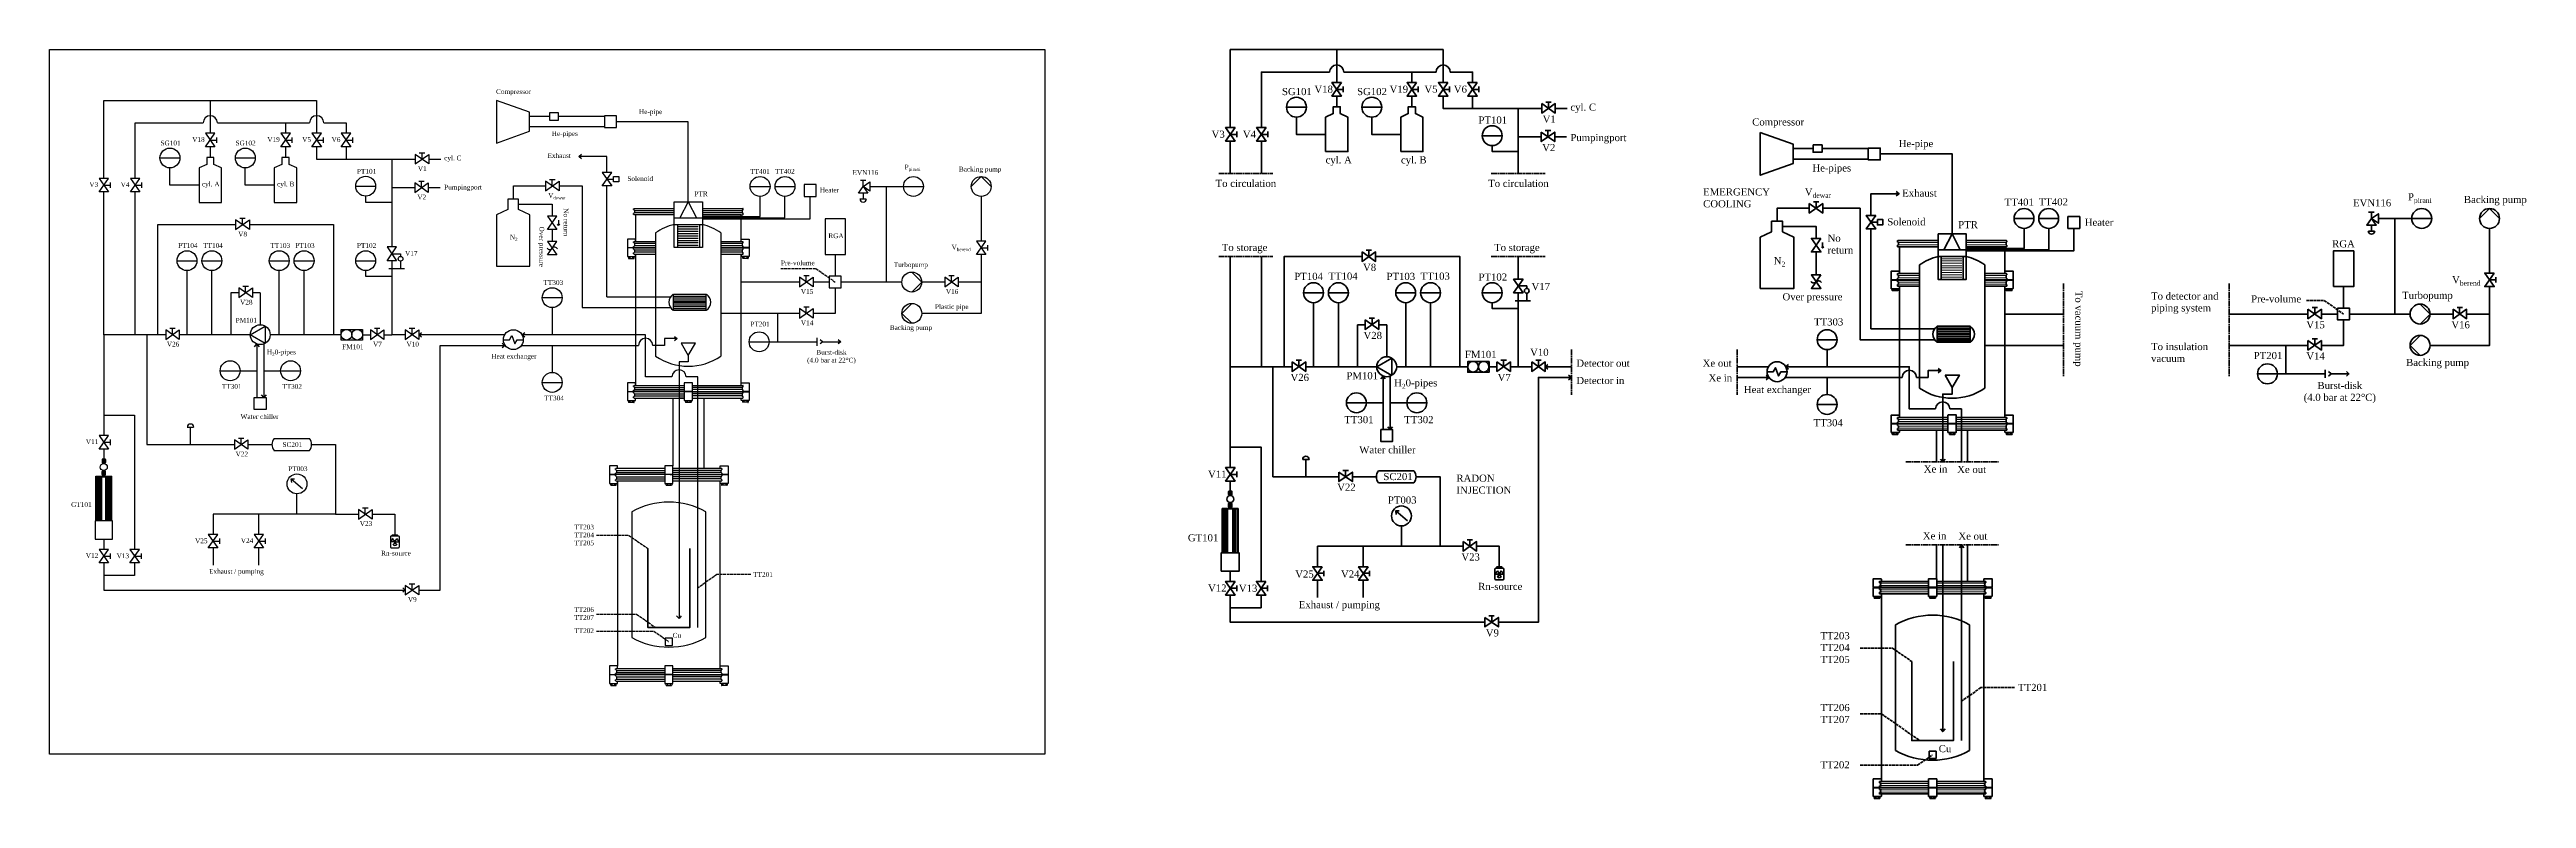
# Model space of a CAD drawing. Header units: millimetres. Extents: x 0 to 10451, y -187 to 2970.
import ezdxf

# ---------------------------------------------------------------- set-up
doc = ezdxf.new("R2010")
doc.units = ezdxf.units.MM
doc.linetypes.add('ACAD_ISO02W100', pattern=[15, 12, -3])
doc.linetypes.add('ACAD_ISO08W100', pattern=[36, 24, -3, 6, -3])
doc.styles.get("Standard").update_dxf_attribs({"font": 'arial.ttf'})

msp = doc.modelspace()

# ---------------------------------------------------------------- texts
at = {"char_height": 20}
for s, insert, attachment_point in [('{\\fPalatino Linotype|b0|i0|c0|p18;Compressor}', (1884, 2803), 1), ('{\\fPalatino Linotype|b0|i0|c0|p18;He-pipe}', (2487, 2718), 1), ('{\\fPalatino Linotype|b0|i0|c0|p18;He-pipes}', (2119, 2626), 1), ('{\\fPalatino Linotype|b0|i0|c0|p18;SG101}', (468, 2586), 1), ('{\\fPalatino Linotype|b0|i0|c0|p18;V18}', (602, 2601), 1), ('{\\fPalatino Linotype|b0|i0|c0|p18;SG102}', (785, 2586), 1), ('{\\fPalatino Linotype|b0|i0|c0|p18;V19}', (919, 2601), 1), ('{\\fPalatino Linotype|b0|i0|c0|p18;V5}', (1066, 2601), 1), ('{\\fPalatino Linotype|b0|i0|c0|p18;V6}', (1190, 2601), 1), ('{\\fPalatino Linotype|b0|i0|c0|p18;cyl. C}', (1665, 2523), 1), ('{\\fPalatino Linotype|b0|i0|c0|p18;Exhaust}', (2101, 2533), 1), ('{\\fPalatino Linotype|b0|i0|c0|p18;V3}', (168, 2411), 1), ('{\\fPalatino Linotype|b0|i0|c0|p18;V4}', (300, 2411), 1), ('{\\fPalatino Linotype|b0|i0|c0|p18;cyl. A}', (643, 2413), 1), ('{\\fPalatino Linotype|b0|i0|c0|p18;cyl. B}', (960, 2413), 1), ('{\\fPalatino Linotype|b0|i0|c0|p18;PT101}', (1297, 2467), 1), ('{\\fPalatino Linotype|b0|i0|c0|p18;V1}', (1554, 2478), 1), ('{\\fPalatino Linotype|b0|i0|c0|p18;Solenoid}', (2438, 2436), 1), ('{\\fPalatino Linotype|b0|i0|c0|p18;TT401}', (2956, 2466), 1), ('{\\fPalatino Linotype|b0|i0|c0|p18;TT402}', (3061, 2467), 1), ('\\A1;{\\fPalatino Linotype|b0|i0|c0|p18;EVN116}', (3388, 2462), 1), ('\\A1;{\\fPalatino Linotype|b0|i0|c0|p18;P\\H0.7x;\\S^ pirani;}', (3608, 2485), 1), ('{\\fPalatino Linotype|b0|i0|c0|p18;Backing pump}', (3837, 2476), 1), ('{\\fPalatino Linotype|b0|i0|c0|p18;V2}', (1552, 2358), 1), ('{\\fPalatino Linotype|b0|i0|c0|p18;Pumpingport}', (1665, 2400), 1), ('\\A1;{\\fPalatino Linotype|b0|i0|c0|p18;V\\H0.7x;\\S^ dewar;}', (2104, 2365), 1), ('{\\fPalatino Linotype|b0|i0|c0|p18;PTR}', (2721, 2372), 1), ('{\\fPalatino Linotype|b0|i0|c0|p18;Heater}', (3250, 2388), 1), ('{\\fPalatino Linotype|b0|i0|c0|p18;V8}', (796, 2202), 1), ('{\\fPalatino Linotype|b0|i0|c0|p18;RGA}', (3286, 2195), 1), ('{\\fPalatino Linotype|b0|i0|c0|p18;PT104}', (543, 2154), 1), ('{\\fPalatino Linotype|b0|i0|c0|p18;TT104}', (648, 2154), 1), ('{\\fPalatino Linotype|b0|i0|c0|p18;TT103}', (932, 2154), 1), ('{\\fPalatino Linotype|b0|i0|c0|p18;PT103}', (1037, 2154), 1), ('{\\fPalatino Linotype|b0|i0|c0|p18;PT102}', (1297, 2154), 1), ('{\\fPalatino Linotype|b0|i0|c0|p18;V17}', (1500, 2121), 1), ('\\A1;{\\fPalatino Linotype|b0|i0|c0|p18;N\\H0.7x;\\S^ 2;}', (1942, 2190), 1), ('\\A1;{\\fPalatino Linotype|b0|i0|c0|p18;V\\H0.7x;\\S^ berend;}', (3806, 2147), 1), ('{\\fPalatino Linotype|b0|i0|c0|p18;TT303}', (2084, 1998), 1), ('{\\fPalatino Linotype|b0|i0|c0|p18;Pre-volume}', (3086, 2081), 1), ('{\\fPalatino Linotype|b0|i0|c0|p18;Turbopump}', (3562, 2073), 1), ('{\\fPalatino Linotype|b0|i0|c0|p18;V28}', (804, 1915), 1), ('{\\fPalatino Linotype|b0|i0|c0|p18;V15}', (3170, 1960), 1), ('{\\fPalatino Linotype|b0|i0|c0|p18;Plastic pipe}', (3736, 1896), 1), ('{\\fPalatino Linotype|b0|i0|c0|p18;V16}', (3782, 1960), 1), ('{\\fPalatino Linotype|b0|i0|c0|p18;PM101}', (785, 1839), 1), ('\\A1;{\\fPalatino Linotype|b0|i0|c0|p18;PT201}', (2957, 1823), 1), ('{\\fPalatino Linotype|b0|i0|c0|p18;V14}', (3170, 1828), 1), ('{\\fPalatino Linotype|b0|i0|c0|p18;Backing pump}', (3545, 1808), 1), ('{\\fPalatino Linotype|b0|i0|c0|p18;V26}', (495, 1738), 1), ('\\A1;{\\fPalatino Linotype|b0|i0|c0|p18;H\\H0.7x;\\S^ 2;\\H1.42857x;0-pipes}', (917, 1705), 1), ('{\\fPalatino Linotype|b0|i0|c0|p18;FM101}', (1235, 1727), 1), ('{\\fPalatino Linotype|b0|i0|c0|p18;V7}', (1365, 1738), 1), ('{\\fPalatino Linotype|b0|i0|c0|p18;V10}', (1506, 1738), 1), ('{\\fPalatino Linotype|b0|i0|c0|p18;Heat exchanger}', (1864, 1687), 1), ('\\pxqc;{\\fPalatino Linotype|b0|i0|c0|p18;Burst-disk\\P(4.0 bar at 22°C)}', (3158, 1704), 1), ('{\\fPalatino Linotype|b0|i0|c0|p18;TT301}', (727, 1560), 1), ('{\\fPalatino Linotype|b0|i0|c0|p18;TT302}', (982, 1560), 1), ('{\\fPalatino Linotype|b0|i0|c0|p18;TT304}', (2087, 1511), 1), ('\\A1;{\\fPalatino Linotype|b0|i0|c0|p18;Water chiller}', (806, 1433), 1), ('{\\fPalatino Linotype|b0|i0|c0|p18;V11}', (153, 1327), 1), ('{\\fPalatino Linotype|b0|i0|c0|p18;V22}', (785, 1275), 1), ('{\\fPalatino Linotype|b0|i0|c0|p18;SC201}', (983, 1315), 1), ('{\\fPalatino Linotype|b0|i0|c0|p18;PT003}', (1007, 1213), 1), ('{\\fPalatino Linotype|b0|i0|c0|p18;GT101}', (91, 1062), 1), ('{\\fPalatino Linotype|b0|i0|c0|p18;V23}', (1309, 982), 1), ('{\\fPalatino Linotype|b0|i0|c0|p18;TT203\\PTT204\\PTT205}', (2214, 967), 1), ('{\\fPalatino Linotype|b0|i0|c0|p18;V12}', (153, 847), 1), ('{\\fPalatino Linotype|b0|i0|c0|p18;V13}', (283, 846), 1), ('{\\fPalatino Linotype|b0|i0|c0|p18;V25}', (614, 909), 1), ('{\\fPalatino Linotype|b0|i0|c0|p18;V24}', (807, 910), 1), ('{\\fPalatino Linotype|b0|i0|c0|p18;Rn-source}', (1399, 857), 1), ('{\\fPalatino Linotype|b0|i0|c0|p18;Exhaust / pumping}', (673, 780), 1), ('{\\fPalatino Linotype|b0|i0|c0|p18;TT201}', (3052, 767), 3), ('{\\fPalatino Linotype|b0|i0|c0|p18;V9}', (1512, 662), 1), ('{\\fPalatino Linotype|b0|i0|c0|p18;TT206\\PTT207}', (2214, 619), 1), ('{\\fPalatino Linotype|b0|i0|c0|p18;TT202}', (2214, 530), 1), ('{\\fPalatino Linotype|b0|i0|c0|p18;Cu}', (2629, 511), 1)]:
    msp.add_mtext_dynamic_manual_height_columns(s, width=282.43, gutter_width=12.5, heights=[0], dxfattribs=dict(at, insert=insert, attachment_point=attachment_point))
at = {"lineweight": 35, "char_height": 30}
for s, width, insert, attachment_point in [('{\\fPalatino Linotype|b0|i0|c0|p18;SG101}', 282.43, (5200, 2808), 1), ('{\\fPalatino Linotype|b0|i0|c0|p18;V18}', 282.43, (5337, 2818), 1), ('{\\fPalatino Linotype|b0|i0|c0|p18;SG102}', 282.43, (5517, 2808), 1), ('{\\fPalatino Linotype|b0|i0|c0|p18;V19}', 282.43, (5654, 2818), 1), ('{\\fPalatino Linotype|b0|i0|c0|p18;V5}', 282.43, (5801, 2818), 1), ('{\\fPalatino Linotype|b0|i0|c0|p18;V6}', 282.43, (5925, 2818), 1), ('{\\fPalatino Linotype|b0|i0|c0|p18;cyl. C}', 282.43, (6417, 2742), 1), ('{\\fPalatino Linotype|b0|i0|c0|p18;V3}', 282.43, (4903, 2628), 1), ('{\\fPalatino Linotype|b0|i0|c0|p18;V4}', 282.43, (5035, 2628), 1), ('{\\fPalatino Linotype|b0|i0|c0|p18;PT101}', 282.43, (6029, 2688), 1), ('{\\fPalatino Linotype|b0|i0|c0|p18;V1}', 282.43, (6300, 2692), 1), ('{\\fPalatino Linotype|b0|i0|c0|p18;Pumpingport}', 282.43, (6417, 2614), 1), ('{\\fPalatino Linotype|b0|i0|c0|p18;Compressor}', 282.43, (7184, 2680), 1), ('{\\fPalatino Linotype|b0|i0|c0|p18;cyl. A}', 282.43, (5384, 2520), 1), ('{\\fPalatino Linotype|b0|i0|c0|p18;cyl. B}', 282.43, (5702, 2520), 1), ('{\\fPalatino Linotype|b0|i0|c0|p18;V2}', 282.43, (6298, 2572), 1), ('{\\fPalatino Linotype|b0|i0|c0|p18;He-pipe}', 282.43, (7802, 2589), 1), ('{\\fPalatino Linotype|b0|i0|c0|p18;To circulation}', 282.43, (4920, 2421), 1), ('{\\fPalatino Linotype|b0|i0|c0|p18;To circulation}', 282.43, (6070, 2421), 1), ('{\\fPalatino Linotype|b0|i0|c0|p18;He-pipes}', 282.43, (7438, 2486), 1), ('{\\fPalatino Linotype|b0|i0|c0|p18;TT401}', 282.43, (8249, 2342), 1), ('{\\fPalatino Linotype|b0|i0|c0|p18;TT402}', 282.43, (8393, 2343), 1), ('\\A1;{\\fPalatino Linotype|b0|i0|c0|p18;EVN116}', 282.43, (9719, 2339), 1), ('\\A1;{\\fPalatino Linotype|b0|i0|c0|p18;P\\H0.7x;\\S^ pirani;}', 282.43, (9951, 2364), 1), ('{\\fPalatino Linotype|b0|i0|c0|p18;Backing pump}', 282.43, (10187, 2353), 1), ('{\\fPalatino Linotype|b0|i0|c0|p18;PTR}', 282.43, (8053, 2247), 1), ('{\\fPalatino Linotype|b0|i0|c0|p18;Heater}', 282.43, (8587, 2257), 1), ('{\\fPalatino Linotype|b0|i0|c0|p18;To storage}', 282.43, (4946, 2151), 1), ('{\\fPalatino Linotype|b0|i0|c0|p18;To storage}', 282.43, (6095, 2151), 1), ('{\\fPalatino Linotype|b0|i0|c0|p18;RGA}', 282.43, (9631, 2166), 1), ('{\\fPalatino Linotype|b0|i0|c0|p18;PT104}', 282.43, (5252, 2029), 1), ('{\\fPalatino Linotype|b0|i0|c0|p18;TT104}', 282.43, (5396, 2030), 1), ('{\\fPalatino Linotype|b0|i0|c0|p18;V8}', 282.43, (5542, 2067), 1), ('{\\fPalatino Linotype|b0|i0|c0|p18;PT103}', 282.43, (5641, 2029), 1), ('{\\fPalatino Linotype|b0|i0|c0|p18;TT103}', 282.43, (5785, 2030), 1), ('{\\fPalatino Linotype|b0|i0|c0|p18;PT102}', 282.43, (6029, 2026), 1), ('{\\fPalatino Linotype|b0|i0|c0|p18;V17}', 282.43, (6253, 1986), 1), ('\\A1;{\\fPalatino Linotype|b0|i0|c0|p18;V\\H0.7x;\\S^ berend;}', 282.43, (10137, 2015), 1), ('{\\fPalatino Linotype|b0|i0|c0|p18;To detector and piping system }', 388.81, (8867, 1946), 1), ('{\\fPalatino Linotype|b0|i0|c0|p18;Pre-volume}', 282.43, (9289, 1934), 1), ('{\\fPalatino Linotype|b0|i0|c0|p18;Turbopump}', 282.43, (9926, 1949), 1), ('{\\fPalatino Linotype|b0|i0|c0|p18;V28}', 282.43, (5544, 1780), 1), ('{\\fPalatino Linotype|b0|i0|c0|p18;TT303}', 282.43, (7445, 1837), 1), ('{\\fPalatino Linotype|b0|i0|c0|p18;V15}', 282.43, (9522, 1825), 1), ('{\\fPalatino Linotype|b0|i0|c0|p18;V16}', 282.43, (10134, 1825), 1), ('{\\fPalatino Linotype|b0|i0|c0|p18;FM101}', 282.43, (5972, 1700), 1), ('{\\fPalatino Linotype|b0|i0|c0|p18;V10}', 282.43, (6247, 1709), 1), ('{\\fPalatino Linotype|b0|i0|c0|p18;To insulation vacuum}', 359.59, (8867, 1733), 1), ('\\A1;{\\fPalatino Linotype|b0|i0|c0|p18;PT201}', 282.43, (9300, 1695), 1), ('{\\fPalatino Linotype|b0|i0|c0|p18;V14}', 282.43, (9522, 1693), 1), ('{\\fPalatino Linotype|b0|i0|c0|p18;V26}', 282.43, (5236, 1603), 1), ('{\\fPalatino Linotype|b0|i0|c0|p18;PM101}', 282.43, (5472, 1610), 1), ('\\A1;{\\fPalatino Linotype|b0|i0|c0|p18;H\\H0.7x;\\S^ 2;\\H1.42857x;0-pipes}', 282.43, (5673, 1580), 1), ('{\\fPalatino Linotype|b0|i0|c0|p18;V7}', 282.43, (6110, 1603), 1), ('{\\fPalatino Linotype|b0|i0|c0|p18;Detector out}', 282.43, (6442, 1663), 1), ('{\\fPalatino Linotype|b0|i0|c0|p18;Detector in}', 282.43, (6442, 1590), 1), ('{\\fPalatino Linotype|b0|i0|c0|p18;Xe out}', 282.43, (6975, 1663), 1), ('{\\fPalatino Linotype|b0|i0|c0|p18;Xe in}', 282.43, (7000, 1601), 1), ('\\pxqc;{\\fPalatino Linotype|b0|i0|c0|p18;Burst-disk\\P(4.0 bar at 22°C)}', 504.8, (9411, 1569), 1), ('{\\fPalatino Linotype|b0|i0|c0|p18;Backing pump}', 282.43, (9943, 1666), 1), ('{\\fPalatino Linotype|b0|i0|c0|p18;Heat exchanger}', 315.85, (7149, 1552), 1), ('{\\fPalatino Linotype|b0|i0|c0|p18;TT301}', 282.43, (5463, 1425), 1), ('{\\fPalatino Linotype|b0|i0|c0|p18;TT302}', 282.43, (5716, 1425), 1), ('{\\fPalatino Linotype|b0|i0|c0|p18;TT304}', 282.43, (7443, 1412), 1), ('\\A1;{\\fPalatino Linotype|b0|i0|c0|p18;Water chiller}', 282.43, (5526, 1298), 1), ('{\\fPalatino Linotype|b0|i0|c0|p18;V11}', 282.43, (4888, 1195), 1), ('{\\fPalatino Linotype|b0|i0|c0|p18;Xe in}', 282.43, (7908, 1217), 1), ('{\\fPalatino Linotype|b0|i0|c0|p18;Xe out}', 282.43, (8049, 1215), 1), ('{\\fPalatino Linotype|b0|i0|c0|p18;GT101}', 282.43, (4803, 927), 1), ('{\\fPalatino Linotype|b0|i0|c0|p18;Xe in}', 282.43, (7904, 935), 1), ('{\\fPalatino Linotype|b0|i0|c0|p18;Xe out}', 282.43, (8054, 934), 1), ('{\\fPalatino Linotype|b0|i0|c0|p18;V12}', 282.43, (4888, 715), 1), ('{\\fPalatino Linotype|b0|i0|c0|p18;V13}', 282.43, (5018, 714), 1), ('{\\fPalatino Linotype|b0|i0|c0|p18;V9}', 282.43, (6060, 526), 1), ('{\\fPalatino Linotype|b0|i0|c0|p18;TT203\\PTT204\\PTT205}', 282.43, (7472, 514), 1), ('{\\fPalatino Linotype|b0|i0|c0|p18;TT206\\PTT207}', 282.43, (7472, 211), 1), ('{\\fPalatino Linotype|b0|i0|c0|p18;TT201}', 282.43, (8429, 296), 3), ('{\\fPalatino Linotype|b0|i0|c0|p18;Cu}', 282.43, (7971, 38), 1), ('{\\fPalatino Linotype|b0|i0|c0|p18;TT202}', 282.43, (7472, -30), 1)]:
    msp.add_mtext_dynamic_manual_height_columns(s, width=width, gutter_width=12.5, heights=[0], dxfattribs=dict(at, insert=insert, attachment_point=attachment_point))
at = {"char_height": 20, "attachment_point": 1, "rotation": 270}
for s, insert in [('{\\fPalatino Linotype|b0|i0|c0|p18;No return}', (2189, 2301)), ('{\\fPalatino Linotype|b0|i0|c0|p18;Over pressure}', (2087, 2224))]:
    msp.add_mtext_dynamic_manual_height_columns(s, width=282.43, gutter_width=12.5, heights=[0], dxfattribs=dict(at, insert=insert))
at = {"color": 150, "lineweight": 35, "true_color": 0x0984e3, "char_height": 30, "attachment_point": 1}
for s, width, insert in [('{\\fPalatino Linotype|b0|i0|c0|p18;EMERGENCY COOLING}', 377.68, (6977, 2385)), ('\\A1;{\\fPalatino Linotype|b0|i0|c0|p18;V\\H0.7x;\\S^ dewar;}', 282.43, (7406, 2385)), ('{\\fPalatino Linotype|b0|i0|c0|p18;Exhaust}', 282.43, (7817, 2380)), ('{\\fPalatino Linotype|b0|i0|c0|p18;Solenoid}', 282.43, (7754, 2259)), ('\\A1;{\\fPalatino Linotype|b0|i0|c0|p18;N\\H0.7x;\\S^ 2;}', 282.43, (7275, 2095)), ('{\\fPalatino Linotype|b0|i0|c0|p18;No \\Preturn}', 282.43, (7502, 2190)), ('{\\fPalatino Linotype|b0|i0|c0|p18;Over pressure}', 282.43, (7312, 1943)), ('{\\fPalatino Linotype|b0|i0|c0|p18;SC201}', 282.43, (5628, 1185)), ('{\\fPalatino Linotype|b0|i0|c0|p18;RADON INJECTION}', 282.43, (5936, 1178)), ('{\\fPalatino Linotype|b0|i0|c0|p18;V22}', 282.43, (5433, 1140)), ('{\\fPalatino Linotype|b0|i0|c0|p18;PT003}', 282.43, (5647, 1086)), ('{\\fPalatino Linotype|b0|i0|c0|p18;V23}', 282.43, (5957, 846)), ('{\\fPalatino Linotype|b0|i0|c0|p18;V25}', 282.43, (5256, 774)), ('{\\fPalatino Linotype|b0|i0|c0|p18;V24}', 282.43, (5449, 774)), ('{\\fPalatino Linotype|b0|i0|c0|p18;Exhaust / pumping}', 565.05, (5271, 645)), ('{\\fPalatino Linotype|b0|i0|c0|p18;Rn-source}', 282.43, (6028, 722))]:
    msp.add_mtext_dynamic_manual_height_columns(s, width=width, gutter_width=12.5, heights=[0], dxfattribs=dict(at, insert=insert))
at = {"lineweight": 35, "insert": (8577, 1953), "char_height": 30, "attachment_point": 1, "rotation": 270}
msp.add_mtext_dynamic_manual_height_columns('{\\fPalatino Linotype|b0|i0|c0|p18;To vacuum pump }', width=674.72, gutter_width=12.5, heights=[24.6], dxfattribs=at)

# ---------------------------------------------------------------- linework, layer by layer
at = {"lineweight": 35}
for p, q in [((6353, 2722), (6403, 2722)), ((6351, 2602), (6401, 2602)), ((7674, 2553), (7674, 2508)), ((9797, 2230), (9797, 2205)), ((9826, 2258), (9967, 2258)), ((7968, 2098), (8087, 2098)), ((7981, 2098), (7981, 2001)), ((8074, 2098), (8074, 2001)), ((8087, 2139), (8257, 2139)), ((6249, 1911), (6184, 1911)), ((5518, 1810), (5518, 1633)), ((5551, 1810), (5518, 1810)), ((5642, 1810), (5608, 1810)), ((5642, 1810), (5642, 1675)), ((7500, 1705), (7500, 1633)), ((5243, 1633), (4982, 1633)), ((5627, 1593), (5627, 1368)), ((5657, 1593), (5657, 1368)), ((6074, 1633), (6107, 1633)), ((6074, 1633), (6107, 1633)), ((6164, 1633), (6197, 1633)), ((7254, 1588), (7121, 1588)), ((7324, 1588), (7817, 1588)), ((7500, 1588), (7500, 1516)), ((9627, 1603), (9702, 1603)), ((5556, 1481), (5627, 1481)), ((5657, 1481), (5727, 1481)), ((4982, 1294), (4982, 1208)), ((4982, 1151), (4982, 1108)), ((4974, 1042), (4974, 1056)), ((4975, 1107), (4975, 1094)), ((4988, 1108), (4976, 1108)), ((4988, 1093), (4976, 1093)), ((4976, 1057), (4987, 1057)), ((4978, 1093), (4978, 1089)), ((4978, 1057), (4978, 1061)), ((4985, 1093), (4985, 1089)), ((4985, 1057), (4985, 1060)), ((4989, 1107), (4989, 1094)), ((4989, 1042), (4989, 1056)), ((4948, 1036), (5015, 1036)), ((4976, 1041), (4987, 1041)), ((4976, 1036), (4976, 1039)), ((4976, 1039), (4987, 1039)), ((4979, 1039), (4979, 1041)), ((4984, 1039), (4984, 1041)), ((4987, 1036), (4987, 1039)), ((7962, 882), (7962, 739)), ((8093, 882), (8093, 728))]:
    msp.add_line(p, q, dxfattribs=at)
for p, q in [((2342, 2688), (2342, 2644)), ((1601, 2508), (1651, 2508)), ((1598, 2388), (1648, 2388)), ((3433, 2365), (3433, 2340)), ((3461, 2393), (3603, 2393)), ((2121, 2211), (2121, 2161)), ((2636, 2233), (2755, 2233)), ((2649, 2233), (2649, 2136)), ((2654, 2224), (2737, 2224)), ((2654, 2214), (2737, 2214)), ((2654, 2204), (2737, 2204)), ((2742, 2233), (2742, 2136)), ((2654, 2195), (2737, 2195)), ((2654, 2185), (2737, 2185)), ((2654, 2175), (2737, 2175)), ((2654, 2165), (2737, 2165)), ((2654, 2156), (2737, 2156)), ((2654, 2146), (2737, 2146)), ((1497, 2046), (1431, 2046)), ((799, 1945), (765, 1945)), ((765, 1945), (765, 1768)), ((889, 1945), (856, 1945)), ((889, 1945), (889, 1810)), ((2121, 1882), (2121, 1768)), ((2632, 1939), (2771, 1939)), ((2632, 1871), (2632, 1939)), ((2632, 1939), (2771, 1939)), ((2632, 1871), (2632, 1939)), ((2632, 1931), (2771, 1931)), ((2632, 1931), (2771, 1931)), ((2632, 1923), (2771, 1923)), ((2632, 1923), (2771, 1923)), ((2632, 1915), (2771, 1915)), ((2632, 1915), (2771, 1915)), ((2632, 1908), (2771, 1908)), ((2632, 1908), (2771, 1908)), ((2632, 1902), (2771, 1902)), ((2632, 1902), (2771, 1902)), ((2632, 1894), (2771, 1894)), ((2632, 1894), (2771, 1894)), ((2632, 1887), (2771, 1887)), ((2632, 1887), (2771, 1887)), ((2771, 1871), (2771, 1939)), ((2771, 1871), (2771, 1939)), ((2632, 1879), (2771, 1879)), ((2632, 1879), (2771, 1879)), ((2632, 1871), (2771, 1871)), ((2632, 1871), (2771, 1871)), ((874, 1729), (874, 1503)), ((904, 1729), (904, 1503)), ((1321, 1768), (1354, 1768)), ((1321, 1768), (1354, 1768)), ((1411, 1768), (1444, 1768)), ((1991, 1723), (2485, 1723)), ((2121, 1723), (2121, 1609)), ((3263, 1738), (3338, 1738)), ((804, 1616), (874, 1616)), ((904, 1616), (975, 1616)), ((229, 1429), (229, 1343)), ((229, 1286), (229, 1243)), ((947, 1330), (1097, 1330)), ((947, 1280), (1097, 1280)), ((195, 1171), (263, 1171)), ((195, 1169), (263, 1169)), ((222, 1242), (222, 1229)), ((222, 1178), (222, 1191)), ((235, 1243), (223, 1243)), ((235, 1228), (223, 1228)), ((223, 1192), (235, 1192)), ((223, 1177), (235, 1177)), ((223, 1171), (223, 1174)), ((223, 1174), (234, 1174)), ((224, 1243), (224, 1228)), ((224, 1177), (224, 1192)), ((225, 1192), (225, 1196)), ((225, 1171), (225, 1174)), ((226, 1228), (226, 1224)), ((226, 1174), (226, 1177)), ((228, 1174), (228, 1177)), ((229, 1243), (229, 1228)), ((229, 1177), (229, 1192)), ((229, 1171), (229, 1174)), ((230, 1174), (230, 1177)), ((232, 1228), (232, 1224)), ((232, 1192), (232, 1196)), ((232, 1174), (232, 1177)), ((233, 1243), (233, 1228)), ((233, 1177), (233, 1192)), ((233, 1171), (233, 1174)), ((234, 1171), (234, 1174)), ((236, 1242), (236, 1229)), ((236, 1178), (236, 1191)), ((1019, 1160), (1068, 1119)), ((1453, 895), (1442, 895)), ((1446, 924), (1468, 924)), ((1446, 919), (1446, 923)), ((1455, 898), (1449, 908)), ((1455, 891), (1449, 881)), ((1450, 919), (1450, 924)), ((1459, 898), (1465, 908)), ((1459, 891), (1465, 881)), ((1461, 895), (1472, 895)), ((1463, 919), (1463, 924)), ((1468, 919), (1468, 923))]:
    msp.add_line(p, q)
at = {"linetype": 'ACAD_ISO08W100', "lineweight": 35}
for p, q in [((4934, 2447), (5161, 2447)), ((6083, 2447), (6310, 2447)), ((4934, 2097), (5161, 2097)), ((6083, 2097), (6310, 2097)), ((8497, 1984), (8497, 1593)), ((9197, 1984), (9197, 1593)), ((6421, 1706), (6421, 1515)), ((7121, 1706), (7121, 1515)), ((7832, 1232), (8223, 1232)), ((7832, 882), (8223, 882))]:
    msp.add_line(p, q, dxfattribs=at)
at = {"color": 252, "true_color": 0x939598}
for p, q in [((2466, 2300), (2636, 2300)), ((2755, 2300), (2925, 2300)), ((2466, 2294), (2466, 2294)), ((2466, 2280), (2466, 2280)), ((2636, 2274), (2466, 2274)), ((2468, 2292), (2468, 2283)), ((2468, 2292), (2636, 2292)), ((2468, 2283), (2636, 2283)), ((2755, 2292), (2922, 2292)), ((2755, 2283), (2922, 2283)), ((2755, 2274), (2925, 2274)), ((2922, 2292), (2922, 2283)), ((2924, 2294), (2925, 2294)), ((2924, 2280), (2925, 2280)), ((2443, 2097), (2443, 2090)), ((2447, 2135), (2447, 2134)), ((2449, 2097), (2449, 2089)), ((2457, 2135), (2457, 2134)), ((2460, 2097), (2460, 2089)), ((2466, 2161), (2557, 2161)), ((2466, 2155), (2466, 2155)), ((2466, 2141), (2466, 2141)), ((2466, 2135), (2557, 2135)), ((2466, 2134), (2557, 2134)), ((2466, 2127), (2466, 2127)), ((2466, 2114), (2466, 2114)), ((2466, 2108), (2557, 2108)), ((2466, 2097), (2466, 2090)), ((2468, 2152), (2468, 2143)), ((2557, 2152), (2468, 2152)), ((2557, 2143), (2468, 2143)), ((2468, 2135), (2468, 2134)), ((2468, 2125), (2468, 2116)), ((2557, 2125), (2468, 2125)), ((2557, 2116), (2468, 2116)), ((2833, 2161), (2925, 2161)), ((2922, 2152), (2833, 2152)), ((2922, 2143), (2833, 2143)), ((2833, 2135), (2925, 2135)), ((2833, 2134), (2925, 2134)), ((2922, 2125), (2833, 2125)), ((2922, 2116), (2833, 2116)), ((2833, 2108), (2925, 2108)), ((2922, 2152), (2922, 2143)), ((2922, 2135), (2922, 2134)), ((2922, 2125), (2922, 2116)), ((2924, 2155), (2925, 2155)), ((2924, 2141), (2925, 2141)), ((2924, 2127), (2925, 2127)), ((2924, 2114), (2925, 2114)), ((2924, 2097), (2924, 2090)), ((2930, 2097), (2930, 2089)), ((2933, 2135), (2933, 2134)), ((2942, 2097), (2942, 2089)), ((2943, 2135), (2943, 2134)), ((2948, 2097), (2948, 2090)), ((2443, 2089), (2446, 2089)), ((2446, 2089), (2463, 2089)), ((2463, 2089), (2466, 2089)), ((2928, 2089), (2925, 2089)), ((2944, 2089), (2928, 2089)), ((2947, 2089), (2944, 2089)), ((2443, 1491), (2443, 1483)), ((2443, 1483), (2446, 1483)), ((2446, 1483), (2463, 1483)), ((2447, 1529), (2447, 1527)), ((2449, 1491), (2449, 1483)), ((2457, 1529), (2457, 1527)), ((2460, 1491), (2460, 1483)), ((2463, 1483), (2466, 1483)), ((2466, 1554), (2678, 1554)), ((2466, 1548), (2466, 1548)), ((2466, 1535), (2466, 1535)), ((2678, 1529), (2466, 1529)), ((2678, 1527), (2466, 1527)), ((2466, 1521), (2466, 1521)), ((2466, 1508), (2466, 1508)), ((2466, 1501), (2678, 1501)), ((2466, 1491), (2466, 1483)), ((2468, 1546), (2468, 1537)), ((2468, 1546), (2678, 1546)), ((2468, 1537), (2678, 1537)), ((2468, 1529), (2468, 1527)), ((2468, 1519), (2468, 1510)), ((2468, 1519), (2678, 1519)), ((2468, 1510), (2678, 1510)), ((2630, 1501), (2630, 1215)), ((2712, 1529), (2678, 1529)), ((2713, 1527), (2678, 1527)), ((2684, 1491), (2684, 1483)), ((2684, 1483), (2707, 1483)), ((2690, 1529), (2690, 1527)), ((2690, 1491), (2690, 1483)), ((2700, 1529), (2700, 1527)), ((2701, 1491), (2701, 1483)), ((2707, 1491), (2707, 1483)), ((2713, 1554), (2925, 1554)), ((2922, 1546), (2713, 1546)), ((2922, 1537), (2713, 1537)), ((2713, 1529), (2925, 1529)), ((2713, 1527), (2922, 1527)), ((2922, 1519), (2713, 1519)), ((2922, 1510), (2713, 1510)), ((2713, 1501), (2918, 1501)), ((2713, 1501), (2925, 1501)), ((2761, 1501), (2761, 1205)), ((2922, 1546), (2922, 1537)), ((2922, 1529), (2922, 1527)), ((2922, 1527), (2925, 1527)), ((2922, 1519), (2922, 1510)), ((2924, 1548), (2925, 1548)), ((2924, 1535), (2925, 1535)), ((2924, 1521), (2925, 1521)), ((2924, 1508), (2925, 1508)), ((2924, 1491), (2924, 1483)), ((2928, 1483), (2925, 1483)), ((2944, 1483), (2928, 1483)), ((2930, 1491), (2930, 1483)), ((2933, 1529), (2933, 1527)), ((2942, 1491), (2942, 1483)), ((2943, 1529), (2943, 1527)), ((2947, 1483), (2944, 1483)), ((2948, 1491), (2948, 1483)), ((2371, 1179), (2371, 1178)), ((2382, 1179), (2382, 1178)), ((2390, 1205), (2397, 1205)), ((2390, 1199), (2390, 1199)), ((2390, 1185), (2390, 1185)), ((2397, 1179), (2390, 1179)), ((2397, 1178), (2390, 1178)), ((2390, 1171), (2390, 1171)), ((2390, 1158), (2390, 1158)), ((2390, 1152), (2397, 1152)), ((2392, 1196), (2392, 1187)), ((2392, 1196), (2397, 1196)), ((2392, 1187), (2397, 1187)), ((2392, 1179), (2392, 1178)), ((2392, 1169), (2392, 1160)), ((2392, 1169), (2397, 1169)), ((2392, 1160), (2397, 1160)), ((2397, 1205), (2596, 1205)), ((2397, 1196), (2596, 1196)), ((2397, 1187), (2596, 1187)), ((2829, 1179), (2397, 1179)), ((2596, 1179), (2397, 1179)), ((2596, 1178), (2397, 1178)), ((2397, 1169), (2596, 1169)), ((2397, 1160), (2596, 1160)), ((2397, 1152), (2397, 370)), ((2397, 1152), (2596, 1152)), ((2630, 1179), (2596, 1179)), ((2630, 1178), (2596, 1178)), ((2608, 1179), (2608, 1178)), ((2618, 1179), (2618, 1178)), ((2619, 1179), (2749, 1179)), ((2630, 1205), (2829, 1205)), ((2829, 1196), (2630, 1196)), ((2829, 1187), (2630, 1187)), ((2630, 1179), (2829, 1179)), ((2630, 1178), (2829, 1178)), ((2829, 1169), (2630, 1169)), ((2829, 1160), (2630, 1160)), ((2630, 1152), (2829, 1152)), ((2829, 1205), (2836, 1205)), ((2833, 1196), (2829, 1196)), ((2833, 1187), (2829, 1187)), ((2829, 1179), (2836, 1179)), ((2829, 1178), (2836, 1178)), ((2833, 1169), (2829, 1169)), ((2833, 1160), (2829, 1160)), ((2829, 369), (2829, 1152)), ((2829, 1152), (2836, 1152)), ((2833, 1196), (2833, 1187)), ((2833, 1179), (2833, 1178)), ((2833, 1169), (2833, 1160)), ((2835, 1199), (2836, 1199)), ((2835, 1185), (2836, 1185)), ((2835, 1171), (2836, 1171)), ((2835, 1158), (2836, 1158)), ((2844, 1179), (2844, 1178)), ((2854, 1179), (2854, 1178)), ((2367, 1141), (2367, 1134)), ((2368, 1133), (2370, 1133)), ((2370, 1133), (2387, 1133)), ((2373, 1141), (2373, 1133)), ((2384, 1141), (2384, 1133)), ((2387, 1133), (2390, 1133)), ((2390, 1141), (2390, 1134)), ((2601, 1141), (2601, 1134)), ((2602, 1133), (2624, 1133)), ((2607, 1141), (2607, 1133)), ((2619, 1141), (2619, 1133)), ((2625, 1141), (2625, 1134)), ((2835, 1141), (2835, 1134)), ((2839, 1133), (2836, 1133)), ((2855, 1133), (2839, 1133)), ((2841, 1141), (2841, 1133)), ((2853, 1141), (2853, 1133)), ((2858, 1133), (2855, 1133)), ((2859, 1141), (2859, 1134)), ((2371, 335), (2371, 334)), ((2382, 335), (2382, 334)), ((2390, 361), (2397, 361)), ((2390, 355), (2390, 355)), ((2390, 342), (2390, 342)), ((2397, 335), (2390, 335)), ((2397, 334), (2390, 334)), ((2390, 328), (2390, 328)), ((2390, 314), (2390, 314)), ((2392, 353), (2392, 344)), ((2392, 353), (2397, 353)), ((2392, 344), (2397, 344)), ((2392, 335), (2392, 334)), ((2392, 325), (2392, 316)), ((2392, 325), (2397, 325)), ((2392, 316), (2397, 316)), ((2397, 361), (2596, 361)), ((2397, 353), (2596, 353)), ((2397, 344), (2596, 344)), ((2596, 335), (2397, 335)), ((2596, 334), (2397, 334)), ((2397, 325), (2596, 325)), ((2397, 316), (2596, 316)), ((2630, 335), (2596, 335)), ((2630, 334), (2596, 334)), ((2608, 335), (2608, 334)), ((2618, 335), (2618, 334)), ((2630, 361), (2829, 361)), ((2829, 353), (2630, 353)), ((2829, 344), (2630, 344)), ((2630, 335), (2829, 335)), ((2630, 334), (2829, 334)), ((2829, 325), (2630, 325)), ((2829, 316), (2630, 316)), ((2829, 361), (2836, 361)), ((2833, 353), (2829, 353)), ((2833, 344), (2829, 344)), ((2829, 335), (2836, 335)), ((2829, 334), (2836, 334)), ((2833, 325), (2829, 325)), ((2833, 316), (2829, 316)), ((2833, 353), (2833, 344)), ((2833, 335), (2833, 334)), ((2833, 325), (2833, 316)), ((2835, 355), (2836, 355)), ((2835, 342), (2836, 342)), ((2835, 328), (2836, 328)), ((2835, 314), (2836, 314)), ((2844, 335), (2844, 334)), ((2854, 335), (2854, 334)), ((2367, 298), (2367, 290)), ((2368, 289), (2370, 289)), ((2370, 289), (2387, 289)), ((2373, 298), (2373, 289)), ((2384, 298), (2384, 289)), ((2387, 289), (2390, 289)), ((2390, 308), (2397, 308)), ((2390, 298), (2390, 290)), ((2397, 308), (2596, 308)), ((2601, 298), (2601, 290)), ((2602, 289), (2624, 289)), ((2607, 298), (2607, 289)), ((2619, 298), (2619, 289)), ((2625, 298), (2625, 290)), ((2630, 308), (2829, 308)), ((2829, 308), (2836, 308)), ((2835, 298), (2835, 290)), ((2839, 289), (2836, 289)), ((2855, 289), (2839, 289)), ((2841, 298), (2841, 289)), ((2853, 298), (2853, 289)), ((2858, 289), (2855, 289)), ((2859, 298), (2859, 290))]:
    msp.add_line(p, q, dxfattribs=at)
at = {"color": 150, "lineweight": 35, "true_color": 0x0984e3}
for p, q in [((7454, 2117), (7454, 2020)), ((7964, 1804), (8104, 1804)), ((7964, 1736), (7964, 1804)), ((7964, 1804), (8104, 1804)), ((7964, 1736), (7964, 1804)), ((7964, 1796), (8104, 1796)), ((7964, 1796), (8104, 1796)), ((7964, 1788), (8104, 1788)), ((7964, 1788), (8104, 1788)), ((7964, 1780), (8104, 1780)), ((7964, 1780), (8104, 1780)), ((8104, 1736), (8104, 1804)), ((8104, 1736), (8104, 1804)), ((7964, 1772), (8104, 1772)), ((7964, 1772), (8104, 1772)), ((7964, 1767), (8104, 1767)), ((7964, 1767), (8104, 1767)), ((7964, 1759), (8104, 1759)), ((7964, 1759), (8104, 1759)), ((7964, 1751), (8104, 1751)), ((7964, 1751), (8104, 1751)), ((7964, 1743), (8104, 1743)), ((7964, 1743), (8104, 1743)), ((7964, 1736), (8104, 1736)), ((7964, 1736), (8104, 1736)), ((5607, 1194), (5757, 1194)), ((5607, 1144), (5757, 1144)), ((5680, 1025), (5729, 984)), ((6113, 759), (6102, 759)), ((6106, 784), (6106, 788)), ((6107, 789), (6128, 789)), ((6115, 763), (6109, 773)), ((6115, 756), (6109, 746)), ((6111, 784), (6111, 789)), ((6119, 763), (6125, 773)), ((6119, 756), (6125, 746)), ((6121, 759), (6132, 759)), ((6124, 784), (6124, 789)), ((6128, 784), (6128, 788))]:
    msp.add_line(p, q, dxfattribs=at)
at = {"color": 252, "lineweight": 35, "true_color": 0x939598}
for p, q in [((7798, 2165), (7968, 2165)), ((7799, 2158), (7798, 2158)), ((7799, 2145), (7798, 2145)), ((7968, 2139), (7798, 2139)), ((7801, 2156), (7801, 2147)), ((8087, 2165), (8257, 2165)), ((8255, 2156), (8255, 2147)), ((8257, 2158), (8257, 2158)), ((8257, 2145), (8257, 2145)), ((7780, 2000), (7780, 1998)), ((7790, 2000), (7790, 1998)), ((7798, 2026), (7890, 2026)), ((7799, 2019), (7798, 2019)), ((7799, 2006), (7798, 2006)), ((7798, 2000), (7890, 2000)), ((7798, 1998), (7890, 1998)), ((7799, 1992), (7798, 1992)), ((7801, 2017), (7801, 2008)), ((7801, 2000), (7801, 1998)), ((7801, 1990), (7801, 1981)), ((8166, 2026), (8257, 2026)), ((8166, 2000), (8257, 2000)), ((8166, 1998), (8257, 1998)), ((8255, 2017), (8255, 2008)), ((8255, 2000), (8255, 1998)), ((8255, 1990), (8255, 1981)), ((8257, 2019), (8257, 2019)), ((8257, 2006), (8257, 2006)), ((8257, 1992), (8257, 1992)), ((8265, 2000), (8265, 1998)), ((8276, 2000), (8276, 1998)), ((7775, 1962), (7775, 1954)), ((7776, 1954), (7779, 1954)), ((7779, 1954), (7795, 1954)), ((7781, 1962), (7781, 1954)), ((7793, 1962), (7793, 1954)), ((7795, 1954), (7798, 1954)), ((7799, 1979), (7798, 1979)), ((7798, 1973), (7890, 1973)), ((7799, 1962), (7799, 1954)), ((8166, 1973), (8257, 1973)), ((8257, 1979), (8257, 1979)), ((8257, 1962), (8257, 1954)), ((8260, 1954), (8257, 1954)), ((8277, 1954), (8260, 1954)), ((8263, 1962), (8263, 1954)), ((8274, 1962), (8274, 1954)), ((8280, 1954), (8277, 1954)), ((8280, 1962), (8280, 1954)), ((7780, 1393), (7780, 1392)), ((7790, 1393), (7790, 1392)), ((7798, 1419), (8010, 1419)), ((7799, 1413), (7798, 1413)), ((7799, 1400), (7798, 1400)), ((8010, 1393), (7798, 1393)), ((8010, 1392), (7798, 1392)), ((7799, 1386), (7798, 1386)), ((7799, 1372), (7798, 1372)), ((7798, 1366), (8010, 1366)), ((7801, 1411), (7801, 1402)), ((7801, 1393), (7801, 1392)), ((7801, 1383), (7801, 1374)), ((7962, 1366), (7962, 1232)), ((8045, 1393), (8010, 1393)), ((8045, 1392), (8010, 1392)), ((8023, 1393), (8023, 1392)), ((8033, 1393), (8033, 1392)), ((8045, 1419), (8257, 1419)), ((8045, 1393), (8257, 1393)), ((8045, 1392), (8255, 1392)), ((8045, 1366), (8250, 1366)), ((8045, 1366), (8257, 1366)), ((8093, 1366), (8093, 1232)), ((8255, 1411), (8255, 1402)), ((8255, 1393), (8255, 1392)), ((8255, 1392), (8257, 1392)), ((8255, 1383), (8255, 1374)), ((8257, 1413), (8257, 1413)), ((8257, 1400), (8257, 1400)), ((8257, 1386), (8257, 1386)), ((8257, 1372), (8257, 1372)), ((8265, 1393), (8265, 1392)), ((8276, 1393), (8276, 1392)), ((7775, 1356), (7775, 1348)), ((7776, 1347), (7779, 1347)), ((7779, 1347), (7795, 1347)), ((7781, 1356), (7781, 1347)), ((7793, 1356), (7793, 1347)), ((7795, 1347), (7798, 1347)), ((7799, 1356), (7799, 1348)), ((8016, 1356), (8016, 1348)), ((8017, 1347), (8039, 1347)), ((8022, 1356), (8022, 1347)), ((8034, 1356), (8034, 1347)), ((8039, 1356), (8039, 1348)), ((8257, 1356), (8257, 1348)), ((8260, 1347), (8257, 1347)), ((8277, 1347), (8260, 1347)), ((8263, 1356), (8263, 1347)), ((8274, 1356), (8274, 1347)), ((8280, 1347), (8277, 1347)), ((8280, 1356), (8280, 1348)), ((7700, 665), (7700, 657)), ((7700, 657), (7703, 657)), ((7703, 657), (7719, 657)), ((7704, 703), (7704, 701)), ((7705, 665), (7705, 657)), ((7714, 703), (7714, 701)), ((7717, 665), (7717, 657)), ((7719, 657), (7722, 657)), ((7722, 728), (7729, 728)), ((7723, 722), (7722, 722)), ((7723, 709), (7722, 709)), ((7729, 703), (7722, 703)), ((7729, 701), (7722, 701)), ((7723, 695), (7722, 695)), ((7723, 682), (7722, 682)), ((7722, 676), (7729, 676)), ((7723, 665), (7723, 657)), ((7725, 720), (7725, 711)), ((7725, 720), (7729, 720)), ((7725, 711), (7729, 711)), ((7725, 703), (7725, 701)), ((7725, 693), (7725, 684)), ((7725, 693), (7729, 693)), ((7725, 684), (7729, 684)), ((7729, 728), (7928, 728)), ((8161, 703), (7729, 703)), ((7928, 703), (7729, 703)), ((7928, 701), (7729, 701)), ((7729, 676), (7729, -107)), ((7729, 676), (7928, 676)), ((7962, 703), (7928, 703)), ((7963, 701), (7928, 701)), ((7934, 665), (7934, 657)), ((7934, 657), (7957, 657)), ((7940, 703), (7940, 701)), ((7940, 665), (7940, 657)), ((7950, 703), (7950, 701)), ((7951, 703), (8082, 703)), ((7951, 665), (7951, 657)), ((7957, 665), (7957, 657)), ((7963, 728), (8161, 728)), ((7963, 703), (8161, 703)), ((7963, 701), (8161, 701)), ((7963, 676), (8161, 676)), ((8161, 728), (8168, 728)), ((8166, 720), (8161, 720)), ((8166, 711), (8161, 711)), ((8161, 703), (8168, 703)), ((8161, 701), (8168, 701)), ((8166, 693), (8161, 693)), ((8166, 684), (8161, 684)), ((8161, -107), (8161, 676)), ((8161, 676), (8168, 676)), ((8166, 720), (8166, 711)), ((8166, 703), (8166, 701)), ((8166, 693), (8166, 684)), ((8168, 722), (8168, 722)), ((8168, 709), (8168, 709)), ((8168, 695), (8168, 695)), ((8168, 682), (8168, 682)), ((8168, 665), (8168, 657)), ((8171, 657), (8168, 657)), ((8188, 657), (8171, 657)), ((8174, 665), (8174, 657)), ((8177, 703), (8177, 701)), ((8185, 665), (8185, 657)), ((8187, 703), (8187, 701)), ((8191, 657), (8188, 657)), ((8191, 665), (8191, 657)), ((7700, -179), (7700, -187)), ((7700, -187), (7703, -187)), ((7703, -187), (7719, -187)), ((7704, -141), (7704, -143)), ((7705, -179), (7705, -187)), ((7714, -141), (7714, -143)), ((7717, -179), (7717, -187)), ((7719, -187), (7722, -187)), ((7722, -115), (7729, -115)), ((7723, -122), (7722, -122)), ((7723, -135), (7722, -135)), ((7729, -141), (7722, -141)), ((7729, -143), (7722, -143)), ((7723, -149), (7722, -149)), ((7723, -162), (7722, -162)), ((7722, -168), (7729, -168)), ((7723, -179), (7723, -187)), ((7725, -124), (7725, -133)), ((7725, -124), (7729, -124)), ((7725, -133), (7729, -133)), ((7725, -141), (7725, -143)), ((7725, -151), (7725, -160)), ((7725, -151), (7729, -151)), ((7725, -160), (7729, -160)), ((7729, -115), (7928, -115)), ((7928, -141), (7729, -141)), ((7928, -143), (7729, -143)), ((7729, -168), (7928, -168)), ((7962, -141), (7928, -141)), ((7963, -143), (7928, -143)), ((7934, -179), (7934, -186)), ((7934, -187), (7957, -187)), ((7940, -141), (7940, -143)), ((7940, -179), (7940, -187)), ((7950, -141), (7950, -143)), ((7951, -179), (7951, -187)), ((7957, -179), (7957, -186)), ((7963, -115), (8161, -115)), ((7963, -141), (8161, -141)), ((7963, -143), (8161, -143)), ((7963, -168), (8161, -168)), ((8161, -115), (8168, -115)), ((8166, -124), (8161, -124)), ((8166, -133), (8161, -133)), ((8161, -141), (8168, -141)), ((8161, -143), (8168, -143)), ((8166, -151), (8161, -151)), ((8166, -160), (8161, -160)), ((8161, -168), (8168, -168)), ((8166, -124), (8166, -133)), ((8166, -141), (8166, -143)), ((8166, -151), (8166, -160)), ((8168, -122), (8168, -122)), ((8168, -135), (8168, -135)), ((8168, -149), (8168, -149)), ((8168, -162), (8168, -162)), ((8168, -179), (8168, -187)), ((8171, -187), (8168, -187)), ((8188, -187), (8171, -187)), ((8174, -179), (8174, -187)), ((8177, -141), (8177, -143)), ((8185, -179), (8185, -187)), ((8187, -141), (8187, -143)), ((8191, -187), (8188, -187)), ((8191, -179), (8191, -187))]:
    msp.add_line(p, q, dxfattribs=at)
at = {"color": 252, "lineweight": 15, "true_color": 0x939598}
for p, q in [((7801, 2156), (7968, 2156)), ((7801, 2147), (7968, 2147)), ((8087, 2156), (8255, 2156)), ((8087, 2147), (8255, 2147)), ((7890, 2017), (7801, 2017)), ((7890, 2008), (7801, 2008)), ((7890, 1990), (7801, 1990)), ((8255, 2017), (8166, 2017)), ((8255, 2008), (8166, 2008)), ((8255, 1990), (8166, 1990)), ((7890, 1981), (7801, 1981)), ((8255, 1981), (8166, 1981)), ((7801, 1411), (8010, 1411)), ((7801, 1402), (8010, 1402)), ((7801, 1383), (8010, 1383)), ((7801, 1374), (8010, 1374)), ((8255, 1411), (8045, 1411)), ((8255, 1402), (8045, 1402)), ((8255, 1383), (8045, 1383)), ((8255, 1374), (8045, 1374)), ((7729, 720), (7928, 720)), ((7729, 711), (7928, 711)), ((7729, 693), (7928, 693)), ((7729, 684), (7928, 684)), ((8161, 720), (7963, 720)), ((8161, 711), (7963, 711)), ((8161, 693), (7963, 693)), ((8161, 684), (7963, 684)), ((7729, -124), (7928, -124)), ((7729, -133), (7928, -133)), ((7729, -151), (7928, -151)), ((7729, -160), (7928, -160)), ((8161, -124), (7963, -124)), ((8161, -133), (7963, -133)), ((8161, -151), (7963, -151)), ((8161, -160), (7963, -160))]:
    msp.add_line(p, q, dxfattribs=at)
at = {"lineweight": 15}
for p, q in [((7986, 2088), (8069, 2088)), ((7986, 2079), (8069, 2079)), ((7986, 2069), (8069, 2069)), ((7986, 2059), (8069, 2059)), ((7986, 2050), (8069, 2050)), ((7986, 2040), (8069, 2040)), ((7986, 2030), (8069, 2030)), ((7986, 2021), (8069, 2021)), ((7986, 2011), (8069, 2011)), ((4977, 1108), (4977, 1093)), ((4977, 1041), (4977, 1057)), ((4981, 1041), (4981, 1057)), ((4982, 1108), (4982, 1093)), ((4986, 1108), (4986, 1093)), ((4986, 1041), (4986, 1057)), ((4948, 1033), (5015, 1033)), ((4978, 1036), (4978, 1039)), ((4980, 1039), (4980, 1041)), ((4981, 1036), (4981, 1039)), ((4983, 1039), (4983, 1041)), ((4985, 1036), (4985, 1039))]:
    msp.add_line(p, q, dxfattribs=at)
for points in [[(0, 2970), (4200, 2970), (4200, 0), (0, 0), (0, 2970)], [(229, 2427), (229, 2756), (1127, 2756), (1127, 2617)], [(678, 2756), (678, 2617)], [(1886, 2756), (1886, 2575), (2025, 2626), (2025, 2706), (1886, 2756)], [(361, 2427), (361, 2661), (648, 2661)], [(698, 2617), (658, 2617), (698, 2560), (658, 2560), (698, 2617)], [(708, 2661), (1097, 2661)], [(1016, 2617), (976, 2617), (1016, 2560), (976, 2560), (1016, 2617)], [(996, 2661), (996, 2617)], [(1147, 2617), (1107, 2617), (1147, 2560), (1107, 2560), (1147, 2617)], [(1157, 2661), (1251, 2661), (1251, 2617)], [(1271, 2617), (1231, 2617), (1271, 2560), (1231, 2560), (1271, 2617)], [(2109, 2688), (2025, 2688)], [(2342, 2644), (2025, 2644)], [(2109, 2703), (2109, 2672), (2147, 2672), (2147, 2703), (2109, 2703)], [(2342, 2688), (2147, 2688)], [(2342, 2691), (2342, 2641), (2392, 2641), (2392, 2691), (2342, 2691)], [(2695, 2328), (2695, 2666), (2392, 2666)], [(466, 2513), (550, 2513)], [(631, 2326), (725, 2326), (725, 2471), (693, 2486), (693, 2515), (663, 2515), (663, 2486), (631, 2471), (631, 2326)], [(678, 2588), (705, 2588)], [(678, 2560), (678, 2515)], [(705, 2600), (705, 2577)], [(784, 2513), (868, 2513)], [(948, 2326), (1043, 2326), (1043, 2471), (1011, 2486), (1011, 2515), (980, 2515), (980, 2486), (948, 2471), (948, 2326)], [(996, 2588), (1023, 2588)], [(996, 2560), (996, 2515)], [(1023, 2600), (1023, 2577)], [(1127, 2588), (1154, 2588)], [(1127, 2560), (1127, 2508), (1543, 2508)], [(1154, 2600), (1154, 2577)], [(1251, 2588), (1278, 2588)], [(1251, 2560), (1251, 2508)], [(1278, 2600), (1278, 2577)], [(1444, 2508), (1444, 2138)], [(1543, 2528), (1543, 2488), (1601, 2528), (1601, 2488), (1543, 2528)], [(1560, 2535), (1583, 2535)], [(1572, 2508), (1572, 2535)], [(2245, 2510), (2233, 2519), (2245, 2529)], [(2352, 2452), (2352, 2519), (2233, 2519)], [(249, 2427), (209, 2427), (249, 2370), (209, 2370), (249, 2427)], [(256, 2410), (256, 2387)], [(381, 2427), (341, 2427), (381, 2370), (341, 2370), (381, 2427)], [(388, 2410), (388, 2387)], [(631, 2399), (508, 2399), (508, 2471)], [(948, 2399), (826, 2399), (826, 2471)], [(1541, 2408), (1541, 2368), (1598, 2408), (1598, 2368), (1541, 2408)], [(1558, 2415), (1581, 2415)], [(1570, 2388), (1570, 2415)], [(2093, 2415), (2093, 2375), (2150, 2415), (2150, 2375), (2093, 2415)], [(2110, 2422), (2133, 2422)], [(2121, 2395), (2121, 2422)], [(2372, 2452), (2332, 2452), (2372, 2395), (2332, 2395), (2372, 2452)], [(2352, 2424), (2379, 2424)], [(2379, 2435), (2402, 2435), (2402, 2412), (2379, 2412), (2379, 2435)], [(3421, 2420), (3444, 2420)], [(3433, 2393), (3433, 2420)], [(3889, 2393), (3931, 2435), (3973, 2393)], [(229, 2399), (256, 2399)], [(490, 1768), (229, 1768), (229, 2370)], [(361, 2399), (388, 2399)], [(361, 1768), (361, 2370)], [(1292, 2394), (1376, 2394)], [(1444, 2326), (1334, 2326), (1334, 2352)], [(1444, 2388), (1541, 2388)], [(1886, 2057), (2027, 2057), (2027, 2274), (1979, 2296), (1979, 2340), (1934, 2340), (1934, 2296), (1886, 2274), (1886, 2057)], [(1957, 2340), (1957, 2395), (2093, 2395)], [(1979, 2318), (2121, 2318), (2121, 2268)], [(2150, 2395), (2247, 2395), (2247, 1882), (2620, 1882)], [(2352, 1928), (2352, 2395)], [(2636, 2328), (2755, 2328), (2755, 2136), (2636, 2136), (2636, 2328)], [(2695, 2328), (2660, 2261)], [(2695, 2328), (2730, 2261)], [(2755, 2261), (3103, 2261), (3103, 2351)], [(2755, 2256), (3209, 2256), (3209, 2351)], [(2755, 2266), (2998, 2266), (2998, 2351)], [(2956, 2393), (3040, 2393)], [(3061, 2393), (3145, 2393)], [(3184, 2401), (3184, 2351), (3234, 2351), (3234, 2401), (3184, 2401)], [(3446, 2340), (3419, 2340)], [(3532, 1990), (3532, 2393)], [(3603, 2393), (3687, 2393)], [(3931, 2351), (3931, 2163)], [(457, 1768), (457, 2232), (785, 2232)], [(785, 2252), (785, 2212), (843, 2252), (843, 2212), (785, 2252)], [(803, 2259), (826, 2259)], [(814, 2232), (814, 2259)], [(843, 2232), (1198, 2232), (1198, 1768)], [(2141, 2268), (2101, 2268), (2141, 2211), (2101, 2211), (2141, 2268)], [(2153, 2234), (2148, 2228), (2143, 2234)], [(2148, 2251), (2148, 2228)], [(2557, 2198), (2557, 1677)], [(2636, 2261), (2755, 2261)], [(2833, 2198), (2833, 1677)], [(3272, 2106), (3358, 2106), (3358, 2256), (3272, 2256), (3272, 2106)], [(1464, 2138), (1424, 2138), (1464, 2080), (1424, 2080), (1464, 2138)], [(1444, 2109), (1444, 2109)], [(1444, 2109), (1481, 2109), (1481, 2098)], [(2141, 2161), (2101, 2161), (2141, 2104), (2101, 2104), (2141, 2161)], [(3315, 2106), (3315, 2015)], [(3931, 2106), (3931, 1990), (3834, 1990)], [(3951, 2163), (3911, 2163), (3951, 2106)], [(3951, 2106), (3911, 2106), (3951, 2163)], [(3951, 2163), (3911, 2163), (3951, 2106), (3911, 2106), (3951, 2163)], [(3931, 2134), (3958, 2134)], [(3958, 2146), (3958, 2123)], [(538, 2080), (622, 2080)], [(580, 1768), (580, 2038)], [(643, 2080), (727, 2080)], [(685, 1768), (685, 2038)], [(927, 2080), (1011, 2080)], [(969, 1768), (969, 2038)], [(1032, 2080), (1116, 2080)], [(1074, 1768), (1074, 2038)], [(1292, 2080), (1376, 2080)], [(1444, 2013), (1334, 2013), (1334, 2038)], [(1444, 2080), (1444, 1768)], [(1481, 2078), (1481, 2046)], [(3165, 1990), (2918, 1990)], [(3165, 2010), (3165, 1970), (3222, 2010), (3222, 1970), (3165, 2010)], [(3182, 2017), (3205, 2017)], [(3193, 1990), (3193, 2017)], [(3290, 1990), (3222, 1990)], [(3290, 2015), (3290, 1965), (3340, 1965), (3340, 2015), (3290, 2015)], [(3596, 1990), (3340, 1990)], [(3638, 2032), (3680, 1990), (3638, 1948)], [(3777, 1990), (3680, 1990)], [(3931, 1990), (3931, 1858), (3680, 1858)], [(3777, 2010), (3777, 1970), (3834, 2010)], [(3834, 2010), (3834, 1970), (3777, 2010)], [(3777, 2010), (3777, 1970), (3834, 2010), (3834, 1970), (3777, 2010)], [(3794, 2017), (3817, 2017)], [(3805, 1990), (3805, 2017)], [(799, 1965), (799, 1925), (856, 1965), (856, 1925), (799, 1965)], [(816, 1972), (839, 1972)], [(827, 1945), (827, 1972)], [(2163, 1924), (2079, 1924)], [(2352, 1928), (2620, 1928)], [(3182, 1885), (3205, 1885)], [(3193, 1858), (3193, 1885)], [(3315, 1965), (3315, 1858), (3222, 1858)], [(3638, 1816), (3596, 1858), (3638, 1900)], [(490, 1788), (490, 1748), (547, 1788), (547, 1748), (490, 1788)], [(507, 1795), (530, 1795)], [(519, 1768), (519, 1795)], [(847, 1768), (910, 1804), (910, 1731), (847, 1768)], [(1231, 1768), (1231, 1790), (1321, 1790), (1321, 1745), (1231, 1745), (1231, 1768)], [(1354, 1788), (1354, 1748), (1411, 1788), (1411, 1748), (1354, 1788)], [(1371, 1795), (1394, 1795)], [(1382, 1768), (1382, 1795)], [(1501, 1788), (1501, 1748), (1558, 1788), (1558, 1748), (1501, 1788)], [(1518, 1795), (1541, 1795)], [(1530, 1768), (1530, 1795)], [(1570, 1758), (1558, 1768), (1570, 1777)], [(2005, 1758), (1993, 1768), (2005, 1777)], [(2005, 1758), (1993, 1768), (2005, 1777)], [(3165, 1858), (2833, 1858)], [(3072, 1858), (3072, 1738)], [(3165, 1878), (3165, 1838), (3222, 1878), (3222, 1838), (3165, 1878)], [(229, 1768), (229, 1343)], [(410, 1768), (410, 1305), (780, 1305)], [(847, 1768), (547, 1768)], [(865, 1717), (874, 1729), (884, 1717)], [(865, 1717), (874, 1729), (884, 1717)], [(1231, 1768), (931, 1768)], [(1501, 1768), (1444, 1768)], [(1920, 1768), (1558, 1768)], [(1558, 691), (1648, 691), (1648, 1723), (1922, 1723)], [(1910, 1733), (1922, 1723), (1910, 1713)], [(1910, 1733), (1922, 1723), (1910, 1713)], [(1915, 1747), (1941, 1747), (1951, 1764), (1963, 1730), (1973, 1747), (1999, 1747)], [(2626, 1590), (2515, 1590), (2515, 1768), (1993, 1768)], [(2648, 1752), (2594, 1752), (2594, 1723), (2545, 1723)], [(2637, 1761), (2648, 1752), (2637, 1742)], [(2637, 1761), (2648, 1752), (2637, 1742)], [(2695, 1681), (2695, 1653), (2656, 1653), (2656, 571)], [(2665, 1733), (2695, 1681), (2725, 1733), (2665, 1733)], [(2665, 1733), (2695, 1681), (2725, 1733), (2665, 1733)], [(2952, 1738), (3036, 1738)], [(3036, 1738), (3237, 1738)], [(3237, 1755), (3237, 1721)], [(3252, 1748), (3263, 1738), (3252, 1729)], [(3327, 1748), (3338, 1738), (3327, 1729)], [(720, 1616), (804, 1616)], [(975, 1616), (1059, 1616)], [(2735, 533), (2735, 1590), (2686, 1590)], [(864, 1503), (914, 1503), (914, 1453), (864, 1453), (864, 1503)], [(914, 1515), (904, 1503), (895, 1515)], [(914, 1515), (904, 1503), (895, 1515)], [(2079, 1567), (2163, 1567)], [(229, 1429), (359, 1429), (359, 863)], [(581, 1378), (608, 1378)], [(595, 1305), (595, 1378)], [(249, 1343), (209, 1343), (249, 1286), (209, 1286), (249, 1343)], [(229, 1315), (256, 1315)], [(229, 1286), (229, 1243)], [(256, 1326), (256, 1303)], [(1106, 1305), (1207, 1305), (1207, 1011), (690, 1011), (690, 926)], [(780, 1325), (780, 1285), (837, 1325), (837, 1285), (780, 1325)], [(797, 1332), (820, 1332)], [(808, 1305), (808, 1332)], [(837, 1305), (938, 1305)], [(195, 984), (195, 1171)], [(197, 984), (197, 1169)], [(199, 984), (199, 1169)], [(202, 984), (202, 1169)], [(206, 984), (206, 1169)], [(211, 984), (211, 1169)], [(215, 984), (215, 1169)], [(220, 984), (220, 1169)], [(238, 984), (238, 1169)], [(242, 984), (242, 1169)], [(247, 984), (247, 1169)], [(251, 984), (251, 1169)], [(256, 984), (256, 1169)], [(258, 984), (258, 1169)], [(261, 984), (261, 1169)], [(263, 984), (263, 1171)], [(1022, 1145), (1019, 1160), (1034, 1160)], [(1044, 1011), (1044, 1097)], [(192, 906), (266, 906), (266, 984), (192, 984), (192, 906)], [(883, 926), (883, 1011)], [(1207, 1011), (1304, 1011)], [(1304, 1031), (1304, 991), (1361, 1031), (1361, 991), (1304, 1031)], [(1321, 1038), (1344, 1038)], [(1332, 1011), (1332, 1038)], [(1361, 1011), (1457, 1011), (1457, 924)], [(2457, 1021), (2457, 492)], [(2769, 492), (2769, 1021)], [(249, 863), (209, 863), (249, 806), (209, 806), (249, 863)], [(229, 906), (229, 863)], [(256, 846), (256, 823)], [(379, 863), (339, 863), (379, 806), (339, 806), (379, 863)], [(386, 846), (386, 823)], [(710, 926), (670, 926), (710, 869), (670, 869), (710, 926)], [(690, 897), (717, 897)], [(690, 869), (690, 796)], [(717, 909), (717, 886)], [(903, 926), (863, 926), (903, 869), (863, 869), (903, 926)], [(883, 897), (910, 897)], [(883, 796), (883, 869)], [(910, 909), (910, 886)], [(229, 834), (256, 834)], [(229, 806), (229, 691), (1501, 691)], [(359, 806), (359, 753), (229, 753)], [(359, 834), (386, 834)], [(1490, 701), (1501, 691), (1490, 682)], [(1490, 701), (1501, 691), (1490, 682)], [(1501, 711), (1501, 671), (1558, 711), (1558, 671), (1501, 711)], [(1518, 718), (1541, 718)], [(1530, 691), (1530, 718)], [(2665, 583), (2656, 571), (2646, 583)]]:
    msp.add_lwpolyline(points)
at = {"lineweight": 35}
for points in [[(4982, 2641), (4982, 2970), (5880, 2970), (5880, 2831)], [(5431, 2970), (5431, 2831)], [(5113, 2641), (5113, 2875), (5401, 2875)], [(5451, 2831), (5411, 2831), (5451, 2774), (5411, 2774), (5451, 2831)], [(5461, 2875), (5850, 2875)], [(5768, 2831), (5728, 2831), (5768, 2774), (5728, 2774), (5768, 2831)], [(5748, 2875), (5748, 2831)], [(5900, 2831), (5860, 2831), (5900, 2774), (5860, 2774), (5900, 2831)], [(5910, 2875), (6004, 2875), (6004, 2831)], [(6024, 2831), (5984, 2831), (6024, 2774), (5984, 2774), (6024, 2831)], [(5219, 2727), (5303, 2727)], [(5384, 2540), (5478, 2540), (5478, 2685), (5446, 2700), (5446, 2729), (5416, 2729), (5416, 2700), (5384, 2685), (5384, 2540)], [(5431, 2802), (5458, 2802)], [(5431, 2774), (5431, 2729)], [(5458, 2814), (5458, 2791)], [(5537, 2727), (5621, 2727)], [(5701, 2540), (5795, 2540), (5795, 2685), (5763, 2700), (5763, 2729), (5733, 2729), (5733, 2700), (5701, 2685), (5701, 2540)], [(5748, 2802), (5775, 2802)], [(5748, 2774), (5748, 2729)], [(5775, 2814), (5775, 2791)], [(5880, 2802), (5907, 2802)], [(5880, 2774), (5880, 2722), (6296, 2722)], [(5907, 2814), (5907, 2791)], [(6004, 2802), (6031, 2802)], [(6004, 2774), (6004, 2722)], [(6031, 2814), (6031, 2791)], [(6197, 2722), (6197, 2447)], [(6296, 2742), (6296, 2702), (6353, 2742), (6353, 2702), (6296, 2742)], [(6313, 2749), (6336, 2749)], [(6325, 2722), (6325, 2749)], [(5002, 2641), (4962, 2641), (5002, 2584), (4962, 2584), (5002, 2641)], [(5009, 2624), (5009, 2601)], [(5133, 2641), (5093, 2641), (5133, 2584), (5093, 2584), (5133, 2641)], [(5140, 2624), (5140, 2601)], [(5384, 2612), (5261, 2612), (5261, 2685)], [(5701, 2612), (5579, 2612), (5579, 2685)], [(6294, 2622), (6294, 2582), (6351, 2622), (6351, 2582), (6294, 2622)], [(6311, 2629), (6334, 2629)], [(6322, 2602), (6322, 2629)], [(7218, 2621), (7218, 2440), (7357, 2490), (7357, 2571), (7218, 2621)], [(4982, 2612), (5009, 2612)], [(4982, 2447), (4982, 2584)], [(5113, 2612), (5140, 2612)], [(5113, 2447), (5113, 2584)], [(6045, 2607), (6129, 2607)], [(6197, 2540), (6087, 2540), (6087, 2565)], [(6197, 2602), (6294, 2602)], [(7441, 2553), (7357, 2553)], [(7674, 2508), (7357, 2508)], [(7441, 2568), (7441, 2537), (7479, 2537), (7479, 2568), (7441, 2568)], [(7674, 2553), (7479, 2553)], [(7674, 2555), (7674, 2505), (7724, 2505), (7724, 2555), (7674, 2555)], [(8028, 2193), (8028, 2530), (7724, 2530)], [(10253, 2258), (10295, 2300), (10337, 2258)], [(8087, 2126), (8436, 2126), (8436, 2216)], [(8087, 2121), (8541, 2121), (8541, 2216)], [(8087, 2131), (8331, 2131), (8331, 2216)], [(8289, 2258), (8373, 2258)], [(8393, 2258), (8477, 2258)], [(8516, 2266), (8516, 2216), (8566, 2216), (8566, 2266), (8516, 2266)], [(9810, 2205), (9784, 2205)], [(9785, 2285), (9808, 2285)], [(9797, 2258), (9797, 2285)], [(9896, 1855), (9896, 2258)], [(9967, 2258), (10051, 2258)], [(10295, 2216), (10295, 2028)], [(4982, 1633), (4982, 1633), (4982, 2097)], [(5113, 1633), (5113, 2097)], [(5209, 1633), (5209, 2097), (5538, 2097)], [(5538, 2117), (5538, 2077), (5595, 2117), (5595, 2077), (5538, 2117)], [(5555, 2124), (5578, 2124)], [(5567, 2097), (5567, 2124)], [(5595, 2097), (5951, 2097), (5951, 1633)], [(6197, 2097), (6197, 2002)], [(7968, 2193), (8087, 2193), (8087, 2001), (7968, 2001), (7968, 2193)], [(7968, 2126), (8087, 2126)], [(8028, 2193), (7993, 2126)], [(8028, 2193), (8062, 2126)], [(9636, 1971), (9722, 1971), (9722, 2121), (9636, 2121), (9636, 1971)], [(6217, 2002), (6177, 2002), (6217, 1945), (6177, 1945), (6217, 2002)], [(7890, 2063), (7890, 1542)], [(8166, 2063), (8166, 1542)], [(10315, 2028), (10275, 2028), (10315, 1971)], [(10315, 1971), (10275, 1971), (10315, 2028)], [(10315, 2028), (10275, 2028), (10315, 1971), (10275, 1971), (10315, 2028)], [(10295, 1999), (10322, 1999)], [(10322, 2011), (10322, 1988)], [(5291, 1945), (5375, 1945)], [(5333, 1633), (5333, 1903)], [(5396, 1945), (5480, 1945)], [(5438, 1633), (5438, 1903)], [(5680, 1945), (5764, 1945)], [(5722, 1633), (5722, 1903)], [(5785, 1945), (5869, 1945)], [(5827, 1633), (5827, 1903)], [(6045, 1945), (6129, 1945)], [(6197, 1878), (6087, 1878), (6087, 1903)], [(6197, 1974), (6197, 1974)], [(6197, 1974), (6233, 1974), (6233, 1963)], [(6197, 1945), (6197, 1633)], [(6233, 1943), (6233, 1911)], [(9546, 1882), (9569, 1882)], [(9558, 1855), (9558, 1882)], [(9679, 1971), (9679, 1880)], [(10002, 1897), (10044, 1855), (10002, 1813)], [(10158, 1882), (10181, 1882)], [(10169, 1855), (10169, 1882)], [(10295, 1971), (10295, 1855), (10198, 1855)], [(5551, 1830), (5551, 1790), (5608, 1830), (5608, 1790), (5551, 1830)], [(5568, 1837), (5591, 1837)], [(5580, 1810), (5580, 1837)], [(8497, 1855), (8250, 1855)], [(9529, 1855), (9197, 1855)], [(9529, 1875), (9529, 1835), (9586, 1875), (9586, 1835), (9529, 1875)], [(9654, 1855), (9586, 1855)], [(9679, 1830), (9679, 1723), (9586, 1723)], [(9654, 1880), (9654, 1830), (9704, 1830), (9704, 1880), (9654, 1880)], [(9960, 1855), (9704, 1855)], [(10141, 1855), (10044, 1855)], [(10295, 1855), (10295, 1723), (10044, 1723)], [(10141, 1875), (10141, 1835), (10198, 1875)], [(10198, 1875), (10198, 1835), (10141, 1875)], [(10141, 1875), (10141, 1835), (10198, 1875), (10198, 1835), (10141, 1875)], [(7542, 1747), (7458, 1747)], [(8497, 1723), (8166, 1723)], [(9529, 1723), (9197, 1723)], [(9436, 1723), (9436, 1603)], [(9529, 1743), (9529, 1703), (9586, 1743), (9586, 1703), (9529, 1743)], [(9546, 1750), (9569, 1750)], [(9558, 1723), (9558, 1750)], [(10002, 1681), (9960, 1723), (10002, 1765)], [(4982, 1633), (4982, 1208)], [(5243, 1653), (5243, 1613), (5300, 1653), (5300, 1613), (5243, 1653)], [(5260, 1660), (5283, 1660)], [(5271, 1633), (5271, 1660)], [(5600, 1633), (5300, 1633)], [(5600, 1633), (5663, 1669), (5663, 1596), (5600, 1633)], [(5617, 1582), (5627, 1593), (5636, 1582)], [(5617, 1582), (5627, 1593), (5636, 1582)], [(5984, 1633), (5684, 1633)], [(5984, 1633), (5984, 1655), (6074, 1655), (6074, 1610), (5984, 1610), (5984, 1633)], [(6107, 1653), (6107, 1613), (6164, 1653), (6164, 1613), (6107, 1653)], [(6113, 556), (6282, 556), (6282, 1588), (6421, 1588)], [(6124, 1660), (6147, 1660)], [(6135, 1633), (6135, 1660)], [(6254, 1633), (6197, 1633)], [(6254, 1653), (6254, 1613), (6311, 1653), (6311, 1613), (6254, 1653)], [(6271, 1660), (6294, 1660)], [(6282, 1633), (6282, 1660)], [(6322, 1623), (6311, 1633), (6322, 1642)], [(6421, 1633), (6311, 1633)], [(6409, 1598), (6421, 1588), (6409, 1578)], [(7253, 1633), (7121, 1633)], [(7243, 1598), (7254, 1588), (7243, 1578)], [(7243, 1598), (7254, 1588), (7243, 1578)], [(7247, 1612), (7273, 1612), (7283, 1629), (7295, 1594), (7305, 1612), (7331, 1612)], [(7337, 1623), (7325, 1633), (7337, 1642)], [(7337, 1623), (7325, 1633), (7337, 1642)], [(7958, 1455), (7847, 1455), (7847, 1633), (7325, 1633)], [(7980, 1617), (7926, 1617), (7926, 1588), (7877, 1588)], [(7969, 1626), (7980, 1617), (7969, 1607)], [(7969, 1626), (7980, 1617), (7969, 1607)], [(7998, 1598), (8028, 1546), (8058, 1598), (7998, 1598)], [(7998, 1598), (8028, 1546), (8058, 1598), (7998, 1598)], [(9316, 1603), (9400, 1603)], [(9400, 1603), (9601, 1603)], [(9601, 1620), (9601, 1586)], [(9616, 1613), (9627, 1603), (9616, 1593)], [(9691, 1613), (9702, 1603), (9691, 1593)], [(5472, 1481), (5556, 1481)], [(5727, 1481), (5811, 1481)], [(7458, 1474), (7542, 1474)], [(8028, 1546), (8028, 1518), (7988, 1518), (7988, 1232)], [(5617, 1368), (5667, 1368), (5667, 1318), (5617, 1318), (5617, 1368)], [(5666, 1379), (5657, 1368), (5647, 1379)], [(5666, 1379), (5657, 1368), (5647, 1379)], [(8067, 1232), (8067, 1455), (8018, 1455)], [(4982, 1294), (5112, 1294), (5112, 728)], [(5002, 1208), (4962, 1208), (5002, 1151), (4962, 1151), (5002, 1208)], [(4982, 1179), (5009, 1179)], [(4982, 1151), (4982, 1108)], [(5009, 1191), (5009, 1168)], [(7998, 1243), (7988, 1232), (7979, 1243)], [(7998, 1243), (7988, 1232), (7979, 1243)], [(4948, 849), (4948, 1036)], [(5015, 849), (5015, 1036)], [(2525, 866), (2525, 533), (2701, 533), (2701, 866)], [(4944, 771), (5019, 771), (5019, 849), (4944, 849), (4944, 771)], [(7988, 882), (7988, 95)], [(8058, 870), (8067, 882), (8077, 870)], [(8067, 57), (8067, 882)], [(4982, 771), (4982, 728)], [(5002, 728), (4962, 728), (5002, 670), (4962, 670), (5002, 728)], [(4982, 699), (5009, 699)], [(5112, 670), (5112, 617), (4982, 617)], [(4982, 670), (4982, 556), (6056, 556)], [(5009, 710), (5009, 687)], [(5132, 728), (5092, 728), (5132, 670), (5092, 670), (5132, 728)], [(5112, 699), (5139, 699)], [(5139, 710), (5139, 687)], [(6056, 576), (6056, 536), (6113, 576), (6113, 536), (6056, 576)], [(6073, 583), (6096, 583)], [(6085, 556), (6085, 583)], [(7789, 545), (7789, 15)], [(8101, 15), (8101, 545)], [(7857, 390), (7857, 57), (8033, 57), (8033, 390)], [(7998, 107), (7988, 95), (7979, 107)]]:
    msp.add_lwpolyline(points, dxfattribs=at)
for points in [[(3433, 2393), (3461, 2413), (3461, 2373)], [(3433, 2393), (3453, 2365), (3413, 2365)], [(2598, 488), (2598, 458), (2628, 458), (2628, 488)]]:
    msp.add_lwpolyline(points, close=True)
at = {"color": 150, "lineweight": 35, "true_color": 0x0984e3}
for points in [[(7289, 2246), (7289, 2301), (7425, 2301)], [(7425, 2321), (7425, 2281), (7482, 2321), (7482, 2281), (7425, 2321)], [(7442, 2328), (7465, 2328)], [(7454, 2301), (7454, 2328)], [(7482, 2301), (7639, 2301), (7639, 1747), (7953, 1747)], [(7685, 2271), (7685, 2362), (7804, 2362)], [(7792, 2353), (7804, 2362), (7792, 2372)], [(7218, 1963), (7360, 1963), (7360, 2179), (7312, 2202), (7312, 2246), (7266, 2246), (7266, 2202), (7218, 2179), (7218, 1963)], [(7312, 2224), (7454, 2224), (7454, 2174)], [(7705, 2271), (7665, 2271), (7705, 2214), (7665, 2214), (7705, 2271)], [(7685, 2242), (7712, 2242)], [(7685, 1793), (7685, 2214)], [(7712, 2254), (7735, 2254), (7735, 2231), (7712, 2231), (7712, 2254)], [(7474, 2174), (7434, 2174), (7474, 2117), (7434, 2117), (7474, 2174)], [(7486, 2139), (7481, 2134), (7476, 2139)], [(7481, 2157), (7481, 2134)], [(7474, 2020), (7434, 2020), (7474, 1963), (7434, 1963), (7474, 2020)], [(7685, 1793), (7953, 1793)], [(5162, 1633), (5162, 1169), (5440, 1169)], [(5288, 1242), (5315, 1242)], [(5301, 1169), (5301, 1242)], [(5766, 1169), (5867, 1169), (5867, 876), (5350, 876), (5350, 790)], [(5440, 1189), (5440, 1149), (5497, 1189), (5497, 1149), (5440, 1189)], [(5457, 1196), (5480, 1196)], [(5468, 1169), (5468, 1196)], [(5497, 1169), (5598, 1169)], [(5682, 1010), (5680, 1025), (5695, 1025)], [(5704, 876), (5704, 962)], [(5543, 790), (5543, 876)], [(5867, 876), (5964, 876)], [(5964, 896), (5964, 856), (6021, 896), (6021, 856), (5964, 896)], [(5981, 903), (6004, 903)], [(5992, 876), (5992, 903)], [(6021, 876), (6117, 876), (6117, 789)], [(5370, 790), (5330, 790), (5370, 733), (5330, 733), (5370, 790)], [(5350, 762), (5377, 762)], [(5350, 733), (5350, 660)], [(5377, 773), (5377, 750)], [(5563, 790), (5523, 790), (5563, 733), (5523, 733), (5563, 790)], [(5543, 762), (5570, 762)], [(5543, 660), (5543, 733)], [(5570, 773), (5570, 750)]]:
    msp.add_lwpolyline(points, dxfattribs=at)
at = {"color": 252, "true_color": 0x939598}
for points in [[(2473, 2274), (2473, 2161)], [(2636, 2274), (2473, 2274)], [(2918, 2161), (2918, 2274), (2755, 2274)], [(2473, 2108), (2473, 1768)], [(2918, 1821), (2918, 2108)], [(2918, 2108), (2918, 2097)], [(2918, 1554), (2918, 1858)], [(2473, 1768), (2473, 1554)], [(2473, 1501), (2678, 1501)], [(2678, 1501), (2656, 1501)], [(2713, 1501), (2918, 1501)]]:
    msp.add_lwpolyline(points, dxfattribs=at)
at = {"lineweight": 35}
for points in [[(9797, 2258), (9817, 2230), (9777, 2230)], [(9797, 2258), (9826, 2278), (9826, 2238)], [(7930, 12), (7930, -18), (7960, -18), (7960, 12)]]:
    msp.add_lwpolyline(points, close=True, dxfattribs=at)
at = {"color": 252, "true_color": 0x939598}
for points in [[(2473, 2161), (2473, 2169, 0.414214), (2471, 2171), (2439, 2171, 0.414214), (2438, 2171), (2438, 2136, 0.414214), (2439, 2135), (2466, 2135)], [(2466, 2134), (2439, 2134, 0.414214), (2438, 2133), (2438, 2098, 0.414214), (2439, 2097), (2471, 2097, 0.414214), (2473, 2099), (2473, 2108)], [(2918, 2161), (2918, 2169, -0.414214), (2920, 2171), (2952, 2171, -0.414214), (2952, 2171), (2952, 2136, -0.414214), (2952, 2135), (2925, 2135)], [(2925, 2134), (2952, 2134, -0.414214), (2952, 2133), (2952, 2098, -0.414214), (2952, 2097), (2920, 2097, -0.414214), (2918, 2099), (2918, 2108)], [(2473, 1554), (2473, 1563, 0.414214), (2471, 1565), (2439, 1565, 0.414214), (2438, 1564), (2438, 1529, 0.414214), (2439, 1529), (2466, 1529)], [(2466, 1527), (2439, 1527, 0.414214), (2438, 1527), (2438, 1491, 0.414214), (2439, 1491), (2471, 1491, 0.414214), (2473, 1493), (2473, 1501)], [(2918, 1554), (2918, 1563, -0.414214), (2920, 1565), (2952, 1565, -0.414214), (2952, 1564), (2952, 1529, -0.414214), (2952, 1529), (2925, 1529)], [(2925, 1527), (2952, 1527, -0.414214), (2952, 1527), (2952, 1491, -0.414214), (2952, 1491), (2920, 1491, -0.414214), (2918, 1493), (2918, 1501)], [(2397, 1205), (2397, 1213, 0.414214), (2395, 1215), (2363, 1215, 0.414214), (2362, 1215), (2362, 1180, 0.414214), (2363, 1179), (2390, 1179)], [(2390, 1178), (2363, 1178, 0.414214), (2362, 1177), (2362, 1142, 0.414214), (2363, 1141), (2395, 1141, 0.414214), (2397, 1143), (2397, 1152)], [(2829, 1205), (2829, 1213, -0.414214), (2831, 1215), (2863, 1215, -0.414214), (2863, 1215), (2863, 1180, -0.414214), (2863, 1179), (2836, 1179)], [(2836, 1178), (2863, 1178, -0.414214), (2863, 1177), (2863, 1142, -0.414214), (2863, 1141), (2831, 1141, -0.414214), (2829, 1143), (2829, 1152)], [(2397, 361), (2397, 369, 0.414214), (2395, 372), (2363, 372, 0.414214), (2362, 371), (2362, 336, 0.414214), (2363, 335), (2390, 335)], [(2390, 334), (2363, 334, 0.414214), (2362, 333), (2362, 298, 0.414214), (2363, 298), (2395, 298, 0.414214), (2397, 300), (2397, 308)], [(2829, 361), (2829, 369, -0.414214), (2831, 372), (2863, 372, -0.414214), (2863, 371), (2863, 336, -0.414214), (2863, 335), (2836, 335)], [(2836, 334), (2863, 334, -0.414214), (2863, 333), (2863, 298, -0.414214), (2863, 298), (2831, 298, -0.414214), (2829, 300), (2829, 308)]]:
    msp.add_lwpolyline(points, format="xyb", dxfattribs=at)
at = {"color": 252, "lineweight": 35, "true_color": 0x939598}
for points in [[(7805, 2139), (7805, 2026)], [(7968, 2139), (7805, 2139)], [(8250, 2026), (8250, 2139), (8087, 2139)], [(7805, 1973), (7805, 1633)], [(8250, 1686), (8250, 1973)], [(8250, 1973), (8250, 1962)], [(8250, 1419), (8250, 1723)], [(7805, 1633), (7805, 1419)], [(7805, 1366), (8010, 1366)], [(8010, 1366), (7988, 1366)], [(8045, 1366), (8250, 1366)]]:
    msp.add_lwpolyline(points, dxfattribs=at)
at = {"linetype": 'ACAD_ISO02W100'}
for points in [[(3085, 2047), (3233, 2047), (3315, 1990)], [(2308, 923), (2443, 923), (2525, 866)], [(2959, 757), (2816, 757), (2735, 700)], [(2308, 590), (2477, 590), (2558, 533)], [(2308, 518), (2550, 518), (2613, 474)]]:
    msp.add_lwpolyline(points, dxfattribs=at)
at = {"color": 252, "lineweight": 35, "true_color": 0x939598}
for points in [[(7805, 2026), (7805, 2034, 0.414214), (7803, 2036), (7771, 2036, 0.414214), (7771, 2036), (7771, 2000, 0.414214), (7771, 2000), (7798, 2000)], [(7798, 1998), (7771, 1998, 0.414214), (7771, 1998), (7771, 1963, 0.414214), (7771, 1962), (7803, 1962, 0.414214), (7805, 1964), (7805, 1973)], [(8250, 2026), (8250, 2034, -0.414214), (8252, 2036), (8284, 2036, -0.414214), (8285, 2036), (8285, 2000, -0.414214), (8284, 2000), (8257, 2000)], [(8257, 1998), (8284, 1998, -0.414214), (8285, 1998), (8285, 1963, -0.414214), (8284, 1962), (8252, 1962, -0.414214), (8250, 1964), (8250, 1973)], [(7805, 1419), (7805, 1427, 0.414214), (7803, 1429), (7771, 1429, 0.414214), (7771, 1429), (7771, 1394, 0.414214), (7771, 1393), (7798, 1393)], [(7798, 1392), (7771, 1392, 0.414214), (7771, 1391), (7771, 1356, 0.414214), (7771, 1356), (7803, 1356, 0.414214), (7805, 1358), (7805, 1366)], [(8250, 1419), (8250, 1427, -0.414214), (8252, 1429), (8284, 1429, -0.414214), (8285, 1429), (8285, 1394, -0.414214), (8284, 1393), (8257, 1393)], [(8257, 1392), (8284, 1392, -0.414214), (8285, 1391), (8285, 1356, -0.414214), (8284, 1356), (8252, 1356, -0.414214), (8250, 1358), (8250, 1366)], [(7729, 728), (7729, 737, 0.414214), (7727, 739), (7695, 739, 0.414214), (7695, 739), (7695, 703, 0.414214), (7695, 703), (7722, 703)], [(8161, 728), (8161, 737, -0.414214), (8163, 739), (8195, 739, -0.414214), (8196, 739), (8196, 703, -0.414214), (8195, 703), (8168, 703)], [(7722, 701), (7695, 701, 0.414214), (7695, 701), (7695, 666, 0.414214), (7695, 665), (7727, 665, 0.414214), (7729, 667), (7729, 676)], [(8168, 701), (8195, 701, -0.414214), (8196, 701), (8196, 666, -0.414214), (8195, 665), (8163, 665, -0.414214), (8161, 667), (8161, 676)], [(7729, -115), (7729, -107, 0.414214), (7727, -105), (7695, -105, 0.414214), (7695, -105), (7695, -140, 0.414214), (7695, -141), (7722, -141)], [(7722, -143), (7695, -143, 0.414214), (7695, -143), (7695, -178, 0.414214), (7695, -179), (7727, -179, 0.414214), (7729, -177), (7729, -168)], [(8161, -115), (8161, -107, -0.414214), (8163, -105), (8195, -105, -0.414214), (8196, -105), (8196, -140, -0.414214), (8195, -141), (8168, -141)], [(8168, -143), (8195, -143, -0.414214), (8196, -143), (8196, -178, -0.414214), (8195, -179), (8163, -179, -0.414214), (8161, -177), (8161, -168)]]:
    msp.add_lwpolyline(points, format="xyb", dxfattribs=at)
at = {"linetype": 'ACAD_ISO02W100', "lineweight": 35}
for points in [[(9523, 1912), (9598, 1912), (9679, 1855)], [(7640, 447), (7776, 447), (7857, 390)], [(8291, 280), (8149, 280), (8067, 223)], [(7640, 170), (7729, 170), (7891, 57)], [(7640, -47), (7882, -47), (7945, -3)]]:
    msp.add_lwpolyline(points, dxfattribs=at)
at = {"color": 252, "true_color": 0x939598}
for points in [[(2678, 1491), (2712, 1491, 0.414214), (2713, 1491), (2713, 1564, 0.414214), (2712, 1565), (2678, 1565, 0.414214), (2678, 1564), (2678, 1491, 0.414214)], [(2596, 1141), (2630, 1141, 0.414214), (2630, 1142), (2630, 1215, 0.414214), (2630, 1215), (2596, 1215, 0.414214), (2596, 1215), (2596, 1142, 0.414214)], [(2596, 298), (2630, 298, 0.414214), (2630, 298), (2630, 371, 0.414214), (2630, 372), (2596, 372, 0.414214), (2596, 371), (2596, 298, 0.414214)]]:
    msp.add_lwpolyline(points, format="xyb", close=True, dxfattribs=at)
at = {"color": 252, "lineweight": 35, "true_color": 0x939598}
for points in [[(8011, 1356), (8045, 1356, 0.414214), (8045, 1356), (8045, 1429, 0.414214), (8045, 1430), (8011, 1430, 0.414214), (8010, 1429), (8010, 1356, 0.414214)], [(7928, 665), (7962, 665, 0.414214), (7963, 666), (7963, 739, 0.414214), (7962, 739), (7928, 739, 0.414214), (7928, 739), (7928, 666, 0.414214)], [(7928, -179), (7962, -179, 0.414214), (7963, -178), (7963, -105, 0.414214), (7962, -105), (7928, -105, 0.414214), (7928, -105), (7928, -178, 0.414214)]]:
    msp.add_lwpolyline(points, format="xyb", close=True, dxfattribs=at)
at = {"lineweight": 15}
for points in [[(4950, 849), (4950, 1033)], [(4952, 849), (4952, 1033)], [(4954, 849), (4954, 1033)], [(4959, 849), (4959, 1033)], [(4963, 849), (4963, 1033)], [(4968, 849), (4968, 1033)], [(4972, 849), (4972, 1033)], [(4991, 849), (4991, 1033)], [(4995, 849), (4995, 1033)], [(5000, 849), (5000, 1033)], [(5004, 849), (5004, 1033)], [(5009, 849), (5009, 1033)], [(5011, 849), (5011, 1033)], [(5013, 849), (5013, 1033)]]:
    msp.add_lwpolyline(points, dxfattribs=at)
msp.add_lwpolyline([(1438, 916), (1438, 874, 0.414214), (1442, 870), (1472, 870, 0.414214), (1476, 874), (1476, 916, 0.414214), (1472, 919), (1442, 919, 0.414214)], format="xyb", close=True)
at = {"color": 150, "lineweight": 35, "true_color": 0x0984e3}
msp.add_lwpolyline([(6098, 780), (6098, 738, 0.414214), (6102, 735), (6133, 735, 0.414214), (6136, 738), (6136, 780, 0.414214), (6133, 784), (6102, 784, 0.414214)], format="xyb", close=True, dxfattribs=at)
at = {"lineweight": 35}
for centre, radius in [((5261, 2727), 42), ((5579, 2727), 42), ((6087, 2607), 42), ((8331, 2258), 42), ((8435, 2258), 42), ((10009, 2258), 42), ((10295, 2258), 42), ((5333, 1945), 42), ((5438, 1945), 42), ((5722, 1945), 42), ((5827, 1945), 42), ((6087, 1945), 42), ((6233, 1953), 10), ((10002, 1855), 42), ((7500, 1747), 42), ((5642, 1633), 42), ((10002, 1723), 42), ((6006, 1633), 22.5), ((6051, 1633), 22.5), ((7289, 1612), 42), ((9358, 1603), 42), ((5514, 1481), 42), ((5769, 1481), 42), ((7500, 1474), 42), ((4982, 1075), 14.8)]:
    msp.add_circle(centre, radius, dxfattribs=at)
for centre, radius in [((508, 2513), 42), ((826, 2513), 42), ((1334, 2394), 42), ((2998, 2393), 42), ((3103, 2393), 42), ((3645, 2393), 42), ((3931, 2393), 42), ((580, 2080), 42), ((685, 2080), 42), ((969, 2080), 42), ((1074, 2080), 42), ((1334, 2080), 42), ((1481, 2088), 10), ((3638, 1990), 42), ((2121, 1924), 42), ((3638, 1858), 42), ((889, 1768), 42), ((1253, 1768), 22.5), ((1298, 1768), 22.5), ((1957, 1747), 42), ((2994, 1738), 42), ((762, 1616), 42), ((1017, 1616), 42), ((2121, 1567), 42), ((229, 1210), 14.8), ((1044, 1139), 42), ((1457, 895), 2.78), ((1457, 895), 2.78)]:
    msp.add_circle(centre, radius)
at = {"color": 150, "lineweight": 35, "true_color": 0x0984e3}
for centre, radius in [((5704, 1004), 42), ((6117, 759), 2.78), ((6117, 759), 2.78)]:
    msp.add_circle(centre, radius, dxfattribs=at)
at = {"lineweight": 35}
for centre, radius, start, end in [((5431, 2875), 30, 0, 180), ((5880, 2875), 30, 0, 180), ((9797, 2205), 13.4, 180, 0), ((8028, 1860), 245, 103.9954, 124.2241), ((8028, 1860), 245, 55.7759, 76.0046), ((7847, 1588), 30, 0, 180), ((8028, 1745), 245, 235.7759, 304.2241), ((7988, 1455), 30, 0, 180), ((4976, 1056), 1.13, 90, 180), ((4976, 1107), 1.13, 90, 180), ((4976, 1094), 1.13, 180, 270), ((4987, 1056), 1.13, 0, 90), ((4988, 1107), 1.13, 0, 90), ((4988, 1094), 1.13, 270, 0), ((4976, 1042), 1.13, 180, 270), ((4987, 1042), 1.13, 270, 0), ((7945, 266), 320, 60.8167, 119.1833), ((7945, 294), 320, 240.8167, 299.1833)]:
    msp.add_arc(centre, radius, start, end, dxfattribs=at)
for centre, radius, start, end in [((678, 2661), 30, 0, 180), ((1127, 2661), 30, 0, 180), ((3433, 2340), 13.4, 180, 0), ((2695, 1995), 245, 103.9954, 124.2241), ((2695, 1995), 245, 55.7759, 76.0046), ((2111, 2140), 13.2, 212.4342, 323.1765), ((2131, 2124), 13.2, 27.4342, 138.1765), ((2654, 1905), 40.8, 123.2458, 236.7542), ((2654, 1905), 40.8, 123.2458, 236.7542), ((2749, 1905), 40.8, 303.2458, 56.7542), ((2749, 1905), 40.8, 303.2458, 56.7542), ((2515, 1723), 30, 0, 180), ((2695, 1880), 245, 235.7759, 304.2241), ((2656, 1590), 30, 0, 180), ((595, 1378), 13.4, 0, 180), ((978, 1305), 39.7, 140.9697, 219.0303), ((1066, 1305), 39.7, 320.9697, 39.0303), ((223, 1242), 1.13, 90, 180), ((223, 1229), 1.13, 180, 270), ((223, 1191), 1.13, 90, 180), ((223, 1178), 1.13, 180, 270), ((235, 1242), 1.13, 0, 90), ((235, 1229), 1.13, 270, 0), ((235, 1191), 1.13, 0, 90), ((235, 1178), 1.13, 270, 0), ((2613, 742), 320, 60.8167, 119.1833), ((1457, 895), 15.3, 120, 180), ((1446, 923), 0.811, 90, 180), ((1457, 895), 15.3, 240, 300), ((1457, 895), 4.17, 120, 180), ((1457, 895), 4.17, 240, 300), ((1457, 895), 4.17, 0, 60), ((1457, 895), 15.3, 0, 60), ((1468, 923), 0.811, 0, 90), ((2613, 771), 320, 240.8167, 299.1833)]:
    msp.add_arc(centre, radius, start, end)
at = {"color": 252, "true_color": 0x939598}
for centre, radius, start, end in [((2466, 2299), 1.24, 90, 189.1382), ((2925, 2299), 1.24, 350.8618, 90), ((2454, 2297), 10.5, 350.8618, 9.1382), ((2466, 2295), 1.24, 170.8618, 270), ((2466, 2279), 1.24, 90, 189.1382), ((2454, 2277), 10.5, 350.8618, 9.1382), ((2466, 2275), 1.24, 170.8618, 270), ((2466, 2292), 2.06, 0, 90), ((2466, 2283), 2.06, 270, 0), ((2924, 2292), 2.06, 90, 180), ((2924, 2283), 2.06, 180, 270), ((2925, 2295), 1.24, 270, 9.1382), ((2925, 2279), 1.24, 350.8618, 90), ((2925, 2275), 1.24, 270, 9.1382), ((2936, 2297), 10.5, 170.8618, 189.1382), ((2936, 2277), 10.5, 170.8618, 189.1382), ((2466, 2159), 1.24, 90, 189.1382), ((2454, 2158), 10.5, 350.8618, 9.1382), ((2466, 2156), 1.24, 170.8618, 270), ((2466, 2140), 1.24, 90, 189.1382), ((2454, 2138), 10.5, 350.8618, 9.1382), ((2466, 2136), 1.24, 170.8618, 270), ((2466, 2132), 1.24, 90, 189.1382), ((2454, 2130), 10.5, 350.8618, 9.1382), ((2466, 2129), 1.24, 170.8618, 270), ((2466, 2113), 1.24, 90, 189.1382), ((2454, 2111), 10.5, 350.8618, 9.1382), ((2466, 2109), 1.24, 170.8618, 270), ((2466, 2152), 2.06, 0, 90), ((2466, 2143), 2.06, 270, 0), ((2466, 2125), 2.06, 0, 90), ((2466, 2116), 2.06, 270, 0), ((2924, 2152), 2.06, 90, 180), ((2924, 2143), 2.06, 180, 270), ((2924, 2125), 2.06, 90, 180), ((2924, 2116), 2.06, 180, 270), ((2925, 2159), 1.24, 350.8618, 90), ((2925, 2156), 1.24, 270, 9.1382), ((2925, 2140), 1.24, 350.8618, 90), ((2925, 2136), 1.24, 270, 9.1382), ((2925, 2132), 1.24, 350.8618, 90), ((2925, 2129), 1.24, 270, 9.1382), ((2925, 2113), 1.24, 350.8618, 90), ((2925, 2109), 1.24, 270, 9.1382), ((2936, 2158), 10.5, 170.8618, 189.1382), ((2936, 2138), 10.5, 170.8618, 189.1382), ((2936, 2130), 10.5, 170.8618, 189.1382), ((2936, 2111), 10.5, 170.8618, 189.1382), ((2443, 2090), 0.413, 180, 270), ((2466, 2090), 0.413, 270, 0), ((2925, 2090), 0.413, 180, 270), ((2947, 2090), 0.413, 270, 0), ((2443, 1483), 0.413, 180, 270), ((2466, 1553), 1.24, 90, 189.1382), ((2454, 1551), 10.5, 350.8618, 9.1382), ((2466, 1549), 1.24, 170.8618, 270), ((2466, 1534), 1.24, 90, 189.1382), ((2454, 1532), 10.5, 350.8618, 9.1382), ((2466, 1530), 1.24, 170.8618, 270), ((2466, 1526), 1.24, 90, 189.1382), ((2454, 1524), 10.5, 350.8618, 9.1382), ((2466, 1522), 1.24, 170.8618, 270), ((2466, 1506), 1.24, 90, 189.1382), ((2454, 1504), 10.5, 350.8618, 9.1382), ((2466, 1503), 1.24, 170.8618, 270), ((2466, 1546), 2.06, 0, 90), ((2466, 1537), 2.06, 270, 0), ((2466, 1519), 2.06, 0, 90), ((2466, 1510), 2.06, 270, 0), ((2466, 1483), 0.413, 270, 0), ((2684, 1483), 0.413, 180, 270), ((2707, 1483), 0.413, 270, 0), ((2924, 1546), 2.06, 90, 180), ((2924, 1537), 2.06, 180, 270), ((2924, 1519), 2.06, 90, 180), ((2924, 1510), 2.06, 180, 270), ((2925, 1483), 0.413, 180, 270), ((2925, 1553), 1.24, 350.8618, 90), ((2925, 1549), 1.24, 270, 9.1382), ((2925, 1534), 1.24, 350.8618, 90), ((2925, 1530), 1.24, 270, 9.1382), ((2925, 1526), 1.24, 350.8618, 90), ((2925, 1522), 1.24, 270, 9.1382), ((2925, 1506), 1.24, 350.8618, 90), ((2925, 1503), 1.24, 270, 9.1382), ((2936, 1551), 10.5, 170.8618, 189.1382), ((2936, 1532), 10.5, 170.8618, 189.1382), ((2936, 1524), 10.5, 170.8618, 189.1382), ((2936, 1504), 10.5, 170.8618, 189.1382), ((2947, 1483), 0.413, 270, 0), ((2390, 1203), 1.24, 90, 189.1382), ((2378, 1202), 10.5, 350.8618, 9.1382), ((2390, 1200), 1.24, 170.8618, 270), ((2390, 1184), 1.24, 90, 189.1382), ((2378, 1182), 10.5, 350.8618, 9.1382), ((2390, 1180), 1.24, 170.8618, 270), ((2390, 1176), 1.24, 90, 189.1382), ((2378, 1174), 10.5, 350.8618, 9.1382), ((2390, 1173), 1.24, 170.8618, 270), ((2390, 1157), 1.24, 90, 189.1382), ((2378, 1155), 10.5, 350.8618, 9.1382), ((2390, 1153), 1.24, 170.8618, 270), ((2390, 1196), 2.06, 0, 90), ((2390, 1187), 2.06, 270, 0), ((2390, 1169), 2.06, 0, 90), ((2390, 1160), 2.06, 270, 0), ((2835, 1196), 2.06, 90, 180), ((2835, 1187), 2.06, 180, 270), ((2835, 1169), 2.06, 90, 180), ((2835, 1160), 2.06, 180, 270), ((2836, 1203), 1.24, 350.8618, 90), ((2836, 1200), 1.24, 270, 9.1382), ((2836, 1184), 1.24, 350.8618, 90), ((2836, 1180), 1.24, 270, 9.1382), ((2836, 1176), 1.24, 350.8618, 90), ((2836, 1173), 1.24, 270, 9.1382), ((2836, 1157), 1.24, 350.8618, 90), ((2836, 1153), 1.24, 270, 9.1382), ((2847, 1202), 10.5, 170.8618, 189.1382), ((2847, 1182), 10.5, 170.8618, 189.1382), ((2847, 1174), 10.5, 170.8618, 189.1382), ((2847, 1155), 10.5, 170.8618, 189.1382), ((2368, 1134), 0.413, 180, 270), ((2390, 1134), 0.413, 270, 0), ((2602, 1134), 0.413, 180, 270), ((2624, 1134), 0.413, 270, 0), ((2836, 1134), 0.413, 180, 270), ((2858, 1134), 0.413, 270, 0), ((2390, 360), 1.24, 90, 189.1382), ((2378, 358), 10.5, 350.8618, 9.1382), ((2390, 356), 1.24, 170.8618, 270), ((2390, 340), 1.24, 90, 189.1382), ((2378, 338), 10.5, 350.8618, 9.1382), ((2390, 337), 1.24, 170.8618, 270), ((2390, 333), 1.24, 90, 189.1382), ((2378, 331), 10.5, 350.8618, 9.1382), ((2390, 329), 1.24, 170.8618, 270), ((2390, 313), 1.24, 90, 189.1382), ((2390, 353), 2.06, 0, 90), ((2390, 344), 2.06, 270, 0), ((2390, 325), 2.06, 0, 90), ((2390, 316), 2.06, 270, 0), ((2835, 353), 2.06, 90, 180), ((2835, 344), 2.06, 180, 270), ((2835, 325), 2.06, 90, 180), ((2835, 316), 2.06, 180, 270), ((2836, 360), 1.24, 350.8618, 90), ((2836, 356), 1.24, 270, 9.1382), ((2836, 340), 1.24, 350.8618, 90), ((2836, 337), 1.24, 270, 9.1382), ((2836, 333), 1.24, 350.8618, 90), ((2836, 329), 1.24, 270, 9.1382), ((2836, 313), 1.24, 350.8618, 90), ((2847, 358), 10.5, 170.8618, 189.1382), ((2847, 338), 10.5, 170.8618, 189.1382), ((2847, 331), 10.5, 170.8618, 189.1382), ((2368, 290), 0.413, 180, 270), ((2378, 311), 10.5, 350.8618, 9.1382), ((2390, 309), 1.24, 170.8618, 270), ((2390, 290), 0.413, 270, 0), ((2602, 290), 0.413, 180, 270), ((2624, 290), 0.413, 270, 0), ((2836, 290), 0.413, 180, 270), ((2836, 309), 1.24, 270, 9.1382), ((2847, 311), 10.5, 170.8618, 189.1382), ((2858, 290), 0.413, 270, 0)]:
    msp.add_arc(centre, radius, start, end, dxfattribs=at)
at = {"color": 252, "lineweight": 35, "true_color": 0x939598}
for centre, radius, start, end in [((7798, 2163), 1.24, 90, 189.1382), ((7787, 2161), 10.5, 350.8618, 9.1382), ((7798, 2160), 1.24, 170.8618, 270), ((7798, 2144), 1.24, 90, 189.1382), ((7787, 2142), 10.5, 350.8618, 9.1382), ((7798, 2140), 1.24, 170.8618, 270), ((7799, 2156), 2.06, 0, 90), ((7799, 2147), 2.06, 270, 0), ((8257, 2156), 2.06, 90, 180), ((8257, 2147), 2.06, 180, 270), ((8257, 2163), 1.24, 350.8618, 90), ((8257, 2160), 1.24, 270, 9.1382), ((8257, 2144), 1.24, 350.8618, 90), ((8257, 2140), 1.24, 270, 9.1382), ((8269, 2161), 10.5, 170.8618, 189.1382), ((8269, 2142), 10.5, 170.8618, 189.1382), ((7798, 2024), 1.24, 90, 189.1382), ((7787, 2022), 10.5, 350.8618, 9.1382), ((7798, 2021), 1.24, 170.8618, 270), ((7798, 2005), 1.24, 90, 189.1382), ((7787, 2003), 10.5, 350.8618, 9.1382), ((7798, 2001), 1.24, 170.8618, 270), ((7798, 1997), 1.24, 90, 189.1382), ((7787, 1995), 10.5, 350.8618, 9.1382), ((7798, 1993), 1.24, 170.8618, 270), ((7799, 2017), 2.06, 0, 90), ((7799, 2008), 2.06, 270, 0), ((7799, 1990), 2.06, 0, 90), ((8257, 2017), 2.06, 90, 180), ((8257, 2008), 2.06, 180, 270), ((8257, 1990), 2.06, 90, 180), ((8257, 2024), 1.24, 350.8618, 90), ((8257, 2021), 1.24, 270, 9.1382), ((8257, 2005), 1.24, 350.8618, 90), ((8257, 2001), 1.24, 270, 9.1382), ((8257, 1997), 1.24, 350.8618, 90), ((8257, 1993), 1.24, 270, 9.1382), ((8269, 2022), 10.5, 170.8618, 189.1382), ((8269, 2003), 10.5, 170.8618, 189.1382), ((8269, 1995), 10.5, 170.8618, 189.1382), ((7776, 1954), 0.413, 180, 270), ((7798, 1978), 1.24, 90, 189.1382), ((7787, 1976), 10.5, 350.8618, 9.1382), ((7798, 1974), 1.24, 170.8618, 270), ((7798, 1954), 0.413, 270, 0), ((7799, 1981), 2.06, 270, 0), ((8257, 1981), 2.06, 180, 270), ((8257, 1978), 1.24, 350.8618, 90), ((8257, 1974), 1.24, 270, 9.1382), ((8257, 1954), 0.413, 180, 270), ((8269, 1976), 10.5, 170.8618, 189.1382), ((8280, 1954), 0.413, 270, 0), ((7798, 1418), 1.24, 90, 189.1382), ((7787, 1416), 10.5, 350.8618, 9.1382), ((7798, 1414), 1.24, 170.8618, 270), ((7798, 1398), 1.24, 90, 189.1382), ((7787, 1396), 10.5, 350.8618, 9.1382), ((7798, 1395), 1.24, 170.8618, 270), ((7798, 1390), 1.24, 90, 189.1382), ((7787, 1389), 10.5, 350.8618, 9.1382), ((7798, 1387), 1.24, 170.8618, 270), ((7798, 1371), 1.24, 90, 189.1382), ((7787, 1369), 10.5, 350.8618, 9.1382), ((7798, 1367), 1.24, 170.8618, 270), ((7799, 1411), 2.06, 0, 90), ((7799, 1402), 2.06, 270, 0), ((7799, 1383), 2.06, 0, 90), ((7799, 1374), 2.06, 270, 0), ((8257, 1411), 2.06, 90, 180), ((8257, 1402), 2.06, 180, 270), ((8257, 1383), 2.06, 90, 180), ((8257, 1374), 2.06, 180, 270), ((8257, 1418), 1.24, 350.8618, 90), ((8257, 1414), 1.24, 270, 9.1382), ((8257, 1398), 1.24, 350.8618, 90), ((8257, 1395), 1.24, 270, 9.1382), ((8257, 1390), 1.24, 350.8618, 90), ((8257, 1387), 1.24, 270, 9.1382), ((8257, 1371), 1.24, 350.8618, 90), ((8257, 1367), 1.24, 270, 9.1382), ((8269, 1416), 10.5, 170.8618, 189.1382), ((8269, 1396), 10.5, 170.8618, 189.1382), ((8269, 1389), 10.5, 170.8618, 189.1382), ((8269, 1369), 10.5, 170.8618, 189.1382), ((7776, 1348), 0.413, 180, 270), ((7798, 1348), 0.413, 270, 0), ((8017, 1348), 0.413, 180, 270), ((8039, 1348), 0.413, 270, 0), ((8257, 1348), 0.413, 180, 270), ((8280, 1348), 0.413, 270, 0), ((7700, 657), 0.413, 180, 270), ((7722, 727), 1.24, 90, 189.1382), ((7711, 725), 10.5, 350.8618, 9.1382), ((7722, 723), 1.24, 170.8618, 270), ((7722, 708), 1.24, 90, 189.1382), ((7711, 706), 10.5, 350.8618, 9.1382), ((7722, 704), 1.24, 170.8618, 270), ((7722, 700), 1.24, 90, 189.1382), ((7711, 698), 10.5, 350.8618, 9.1382), ((7722, 696), 1.24, 170.8618, 270), ((7722, 681), 1.24, 90, 189.1382), ((7711, 679), 10.5, 350.8618, 9.1382), ((7722, 677), 1.24, 170.8618, 270), ((7722, 657), 0.413, 270, 0), ((7723, 720), 2.06, 0, 90), ((7723, 711), 2.06, 270, 0), ((7723, 693), 2.06, 0, 90), ((7723, 684), 2.06, 270, 0), ((7934, 657), 0.413, 180, 270), ((7957, 657), 0.413, 270, 0), ((8168, 720), 2.06, 90, 180), ((8168, 711), 2.06, 180, 270), ((8168, 693), 2.06, 90, 180), ((8168, 684), 2.06, 180, 270), ((8168, 727), 1.24, 350.8618, 90), ((8168, 723), 1.24, 270, 9.1382), ((8168, 708), 1.24, 350.8618, 90), ((8168, 704), 1.24, 270, 9.1382), ((8168, 700), 1.24, 350.8618, 90), ((8168, 696), 1.24, 270, 9.1382), ((8168, 681), 1.24, 350.8618, 90), ((8168, 677), 1.24, 270, 9.1382), ((8168, 657), 0.413, 180, 270), ((8180, 725), 10.5, 170.8618, 189.1382), ((8180, 706), 10.5, 170.8618, 189.1382), ((8180, 698), 10.5, 170.8618, 189.1382), ((8180, 679), 10.5, 170.8618, 189.1382), ((8191, 657), 0.413, 270, 0), ((7700, -187), 0.413, 180, 270), ((7722, -117), 1.24, 90, 189.1382), ((7711, -118), 10.5, 350.8618, 9.1382), ((7722, -120), 1.24, 170.8618, 270), ((7722, -136), 1.24, 90, 189.1382), ((7711, -138), 10.5, 350.8618, 9.1382), ((7722, -140), 1.24, 170.8618, 270), ((7722, -144), 1.24, 90, 189.1382), ((7711, -146), 10.5, 350.8618, 9.1382), ((7722, -148), 1.24, 170.8618, 270), ((7722, -163), 1.24, 90, 189.1382), ((7711, -165), 10.5, 350.8618, 9.1382), ((7722, -167), 1.24, 170.8618, 270), ((7722, -187), 0.413, 270, 0), ((7723, -124), 2.06, 0, 90), ((7723, -133), 2.06, 270, 0), ((7723, -151), 2.06, 0, 90), ((7723, -160), 2.06, 270, 0), ((7934, -186), 0.413, 180, 270), ((7957, -186), 0.413, 270, 0), ((8168, -124), 2.06, 90, 180), ((8168, -133), 2.06, 180, 270), ((8168, -151), 2.06, 90, 180), ((8168, -160), 2.06, 180, 270), ((8168, -117), 1.24, 350.8618, 90), ((8168, -120), 1.24, 270, 9.1382), ((8168, -136), 1.24, 350.8618, 90), ((8168, -140), 1.24, 270, 9.1382), ((8168, -144), 1.24, 350.8618, 90), ((8168, -148), 1.24, 270, 9.1382), ((8168, -163), 1.24, 350.8618, 90), ((8168, -167), 1.24, 270, 9.1382), ((8168, -187), 0.413, 180, 270), ((8180, -118), 10.5, 170.8618, 189.1382), ((8180, -138), 10.5, 170.8618, 189.1382), ((8180, -146), 10.5, 170.8618, 189.1382), ((8180, -165), 10.5, 170.8618, 189.1382), ((8191, -187), 0.413, 270, 0)]:
    msp.add_arc(centre, radius, start, end, dxfattribs=at)
at = {"color": 150, "lineweight": 35, "true_color": 0x0984e3}
for centre, radius, start, end in [((7443, 1999), 13.2, 212.4342, 323.1765), ((7464, 1982), 13.2, 27.4342, 138.1765), ((7987, 1770), 40.8, 123.2458, 236.7542), ((7987, 1770), 40.8, 123.2458, 236.7542), ((8081, 1770), 40.8, 303.2458, 56.7542), ((8081, 1770), 40.8, 303.2458, 56.7542), ((5301, 1242), 13.4, 0, 180), ((5638, 1169), 39.7, 140.9697, 219.0303), ((5726, 1169), 39.7, 320.9697, 39.0303), ((6117, 759), 15.3, 120, 180), ((6107, 788), 0.811, 90, 180), ((6117, 759), 15.3, 240, 300), ((6117, 759), 4.17, 120, 180), ((6117, 759), 4.17, 240, 300), ((6117, 759), 4.17, 0, 60), ((6117, 759), 15.3, 0, 60), ((6128, 788), 0.811, 0, 90)]:
    msp.add_arc(centre, radius, start, end, dxfattribs=at)

msp.set_redraw_order([(e.dxf.handle, doc.entitydb.next_handle()) for e in msp.query("TEXT MTEXT ATTDEF DIMENSION ARC_DIMENSION")])  # texts and dimensions are drawn at this point

doc.saveas('drawing.dxf')
